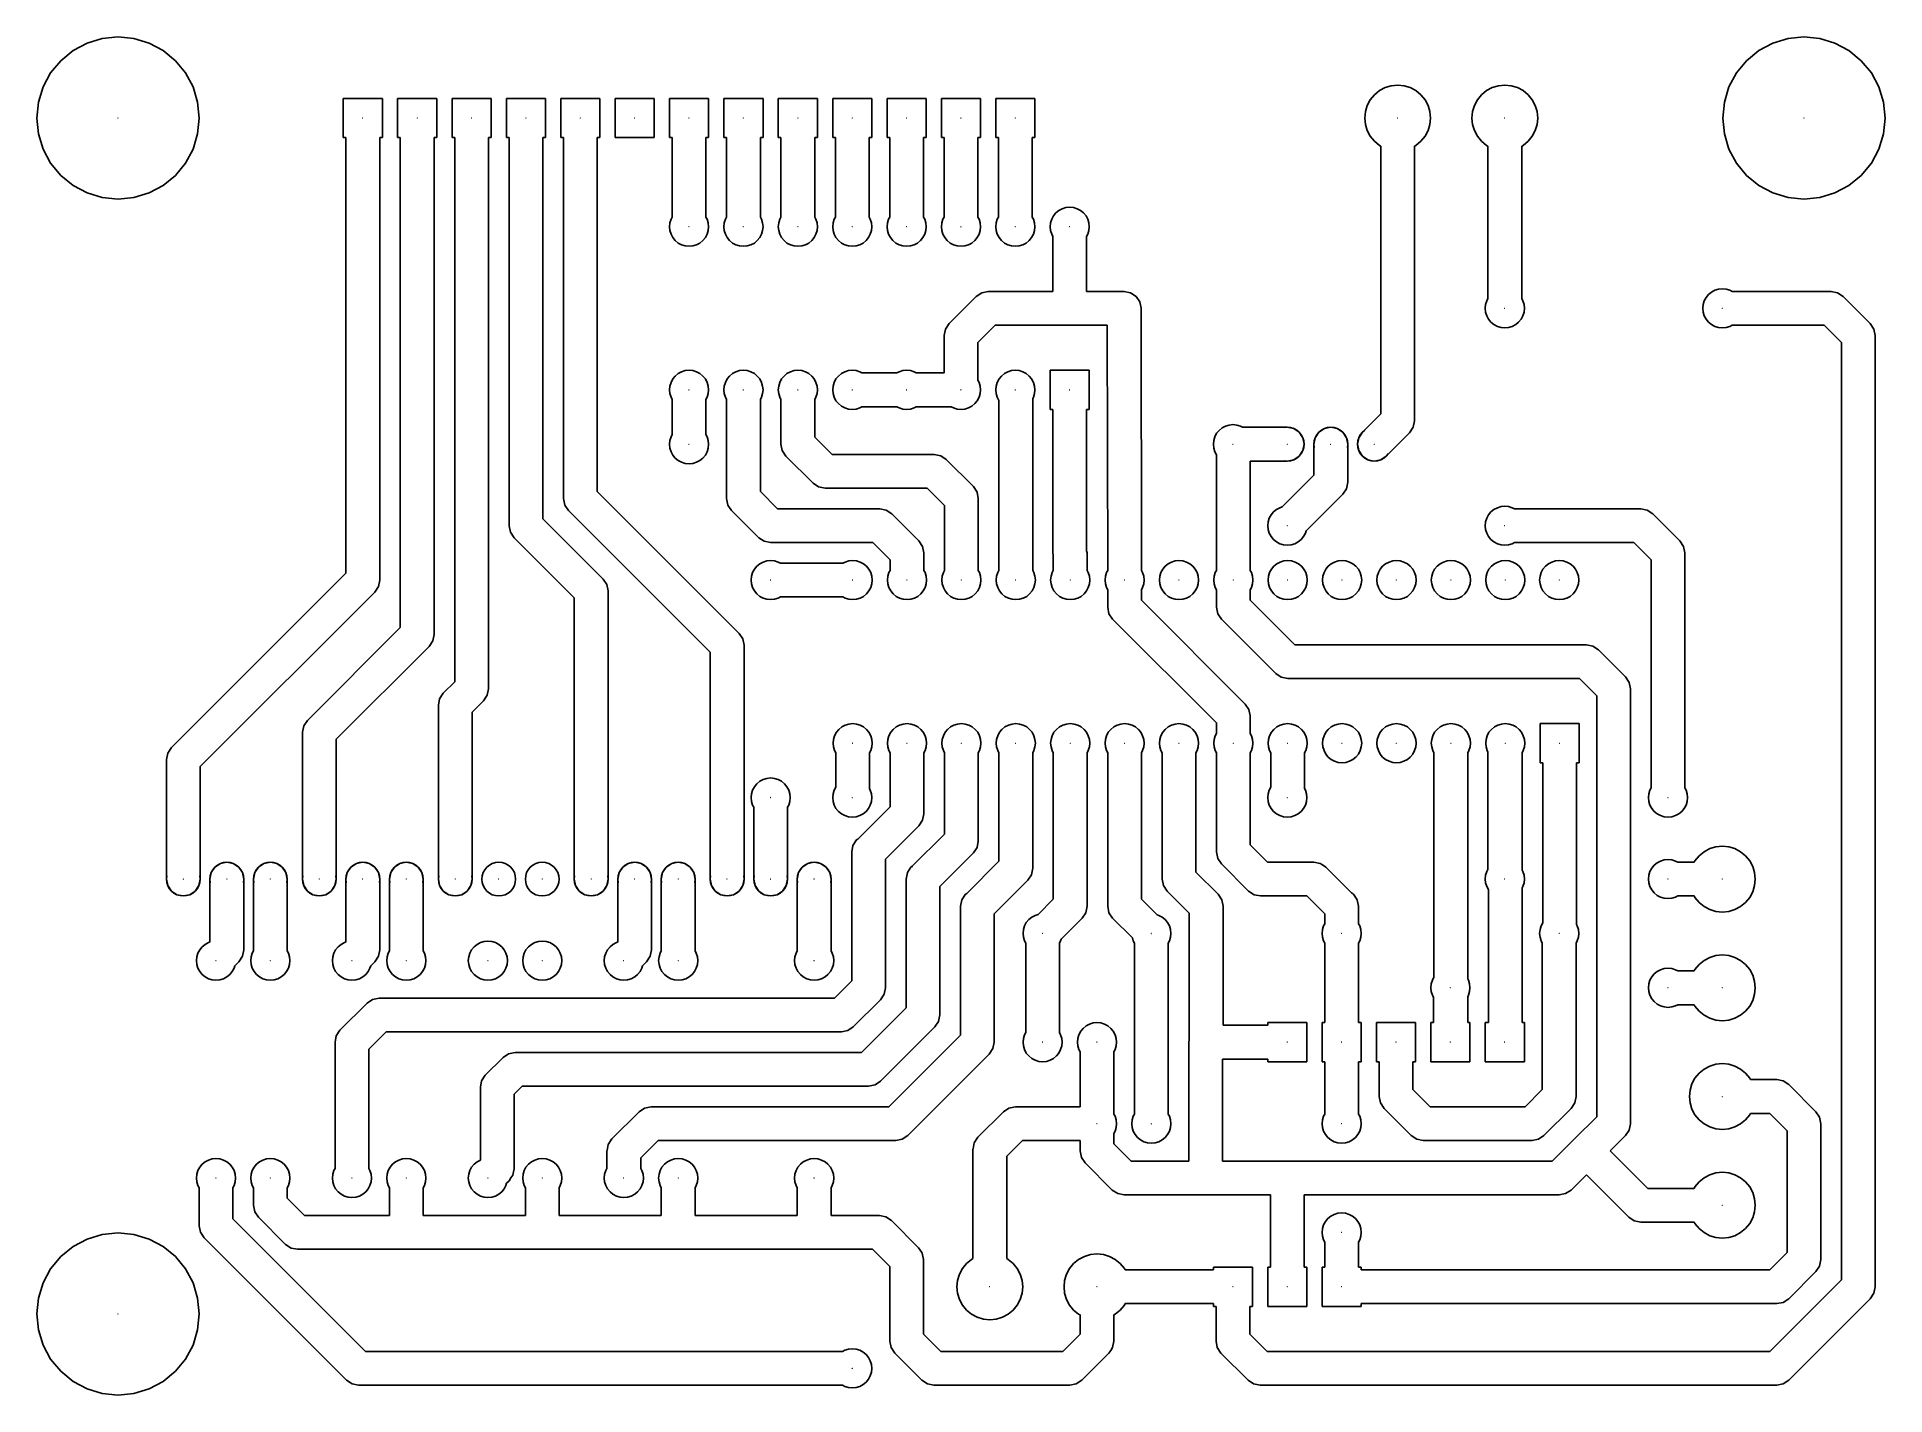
# Model space of a CAD drawing. Extents: x 3.8 to 90.1, y 3.8 to 67.3.
import ezdxf

# ---------------------------------------------------------------- set-up
doc = ezdxf.new("R2010")
doc.units = 0
doc.header["$LTSCALE"] = 0.000394
doc.header["$PDMODE"] = 35
doc.header["$PDSIZE"] = 0.000315
doc.layers.add('PLAN_1', color=7, linetype='CONTINUOUS')

msp = doc.modelspace()

# ---------------------------------------------------------------- linework, layer by layer
at = {"layer": 'PLAN_1', "color": 7}
for p, q in [((5.515282, 66.649933), (4.9412, 66.178795)), ((6.170242, 67.000023), (5.515282, 66.649933)), ((6.88092, 67.215599), (6.170242, 67.000023)), ((7.620003, 67.288391), (6.88092, 67.215599)), ((8.359085, 67.215599), (7.620003, 67.288391)), ((9.069763, 67.000023), (8.359085, 67.215599)), ((9.724724, 66.649933), (9.069763, 67.000023)), ((10.298805, 66.178795), (9.724724, 66.649933)), ((84.25528, 66.649933), (83.681198, 66.178795)), ((84.91024, 67.000023), (84.25528, 66.649933)), ((85.620918, 67.215599), (84.91024, 67.000023)), ((86.359993, 67.288391), (85.620918, 67.215599)), ((87.099075, 67.215599), (86.359993, 67.288391)), ((87.809753, 67.000023), (87.099075, 67.215599)), ((88.464714, 66.649933), (87.809753, 67.000023)), ((89.038795, 66.178795), (88.464714, 66.649933)), ((4.470062, 65.604713), (4.11998, 64.949753)), ((4.9412, 66.178795), (4.470062, 65.604713)), ((10.769943, 65.604713), (10.298805, 66.178795)), ((11.120026, 64.949753), (10.769943, 65.604713)), ((83.21006, 65.604713), (82.85997, 64.949753)), ((83.681198, 66.178795), (83.21006, 65.604713)), ((89.509933, 65.604713), (89.038795, 66.178795)), ((89.860016, 64.949753), (89.509933, 65.604713)), ((4.11998, 64.949753), (3.904396, 64.239075)), ((11.335609, 64.239075), (11.120026, 64.949753)), ((66.531509, 64.779129), (66.298386, 64.587807)), ((66.797478, 64.921288), (66.531509, 64.779129)), ((67.086067, 65.008835), (66.797478, 64.921288)), ((67.3862, 65.038391), (67.086067, 65.008835)), ((67.686325, 65.008835), (67.3862, 65.038391)), ((67.974915, 64.921288), (67.686325, 65.008835)), ((68.240883, 64.779129), (67.974915, 64.921288)), ((68.474007, 64.587807), (68.240883, 64.779129)), ((71.535309, 64.779129), (71.302185, 64.587807)), ((71.801277, 64.921288), (71.535309, 64.779129)), ((72.089867, 65.008835), (71.801277, 64.921288)), ((72.389999, 65.038391), (72.089867, 65.008835)), ((72.690125, 65.008835), (72.389999, 65.038391)), ((72.978714, 64.921288), (72.690125, 65.008835)), ((73.244682, 64.779129), (72.978714, 64.921288)), ((73.477806, 64.587807), (73.244682, 64.779129)), ((82.85997, 64.949753), (82.644394, 64.239075)), ((90.0756, 64.239075), (89.860016, 64.949753)), ((3.904396, 64.239075), (3.831604, 63.499996)), ((11.408401, 63.499996), (11.335609, 64.239075)), ((19.963402, 64.413391), (18.136604, 64.413391)), ((18.136604, 64.413391), (18.136604, 62.586597)), ((19.963402, 62.586597), (19.963402, 64.413391)), ((22.503403, 64.413391), (20.676605, 64.413391)), ((20.676605, 64.413391), (20.676605, 62.586597)), ((22.503403, 62.586597), (22.503403, 64.413391)), ((25.043396, 64.413391), (23.216599, 64.413391)), ((23.216599, 64.413391), (23.216599, 62.586597)), ((25.043396, 62.586597), (25.043396, 64.413391)), ((27.583397, 64.413391), (25.756599, 64.413391)), ((25.756599, 64.413391), (25.756599, 62.586597)), ((27.583397, 62.586597), (27.583397, 64.413391)), ((30.123398, 64.413391), (28.2966, 64.413391)), ((28.2966, 64.413391), (28.2966, 62.586597)), ((30.123398, 62.586597), (30.123398, 64.413391)), ((32.663399, 64.413391), (30.836601, 64.413391)), ((30.836601, 64.413391), (30.836601, 62.586597)), ((32.663399, 62.586597), (32.663399, 64.413391)), ((35.2034, 64.413391), (33.376602, 64.413391)), ((33.376602, 64.413391), (33.376602, 62.586597)), ((35.2034, 62.586597), (35.2034, 64.413391)), ((37.743397, 64.413391), (35.916599, 64.413391)), ((35.916599, 64.413391), (35.916599, 62.586597)), ((37.743397, 62.586597), (37.743397, 64.413391)), ((40.283398, 64.413391), (38.4566, 64.413391)), ((38.4566, 64.413391), (38.4566, 62.586597)), ((40.283398, 62.586597), (40.283398, 64.413391)), ((42.823399, 64.413391), (40.996601, 64.413391)), ((40.996601, 64.413391), (40.996601, 62.586597)), ((42.823399, 62.586597), (42.823399, 64.413391)), ((45.363396, 64.413391), (43.536598, 64.413391)), ((43.536598, 64.413391), (43.536598, 62.586597)), ((45.363396, 62.586597), (45.363396, 64.413391)), ((47.903397, 64.413391), (46.076599, 64.413391)), ((46.076599, 64.413391), (46.076599, 62.586597)), ((47.903397, 62.586597), (47.903397, 64.413391)), ((50.443398, 64.413391), (48.6166, 64.413391)), ((48.6166, 64.413391), (48.6166, 62.586597)), ((50.443398, 62.586597), (50.443398, 64.413391)), ((65.964905, 64.088715), (65.877357, 63.800121)), ((66.107063, 64.354683), (65.964905, 64.088715)), ((66.298386, 64.587807), (66.107063, 64.354683)), ((68.665329, 64.354683), (68.474007, 64.587807)), ((68.807487, 64.088715), (68.665329, 64.354683)), ((68.895035, 63.800121), (68.807487, 64.088715)), ((70.968704, 64.088715), (70.881157, 63.800121)), ((71.110863, 64.354683), (70.968704, 64.088715)), ((71.302185, 64.587807), (71.110863, 64.354683)), ((73.669128, 64.354683), (73.477806, 64.587807)), ((73.811287, 64.088715), (73.669128, 64.354683)), ((73.898834, 63.800121), (73.811287, 64.088715)), ((82.644394, 64.239075), (82.571602, 63.499996)), ((90.148392, 63.499996), (90.0756, 64.239075)), ((3.831604, 63.499996), (3.904396, 62.760918)), ((11.335609, 62.760918), (11.408401, 63.499996)), ((65.877357, 63.800121), (65.847801, 63.499996)), ((65.847801, 63.499996), (65.877357, 63.199871)), ((65.877357, 63.199871), (65.964905, 62.911278)), ((68.807487, 62.911278), (68.895035, 63.199871)), ((68.924591, 63.499996), (68.895035, 63.800121)), ((68.895035, 63.199871), (68.924591, 63.499996)), ((70.881157, 63.800121), (70.851601, 63.499996)), ((70.851601, 63.499996), (70.881157, 63.199871)), ((70.881157, 63.199871), (70.968704, 62.911278)), ((73.811287, 62.911278), (73.898834, 63.199871)), ((73.928391, 63.499996), (73.898834, 63.800121)), ((73.898834, 63.199871), (73.928391, 63.499996)), ((82.571602, 63.499996), (82.644394, 62.760918)), ((90.0756, 62.760918), (90.148392, 63.499996)), ((3.904396, 62.760918), (4.11998, 62.05024)), ((11.120026, 62.05024), (11.335609, 62.760918)), ((18.136604, 62.586597), (18.261604, 62.586597)), ((18.261604, 62.586597), (18.261604, 42.236557)), ((19.838402, 41.909996), (19.838402, 62.586597)), ((19.838402, 62.586597), (19.963402, 62.586597)), ((20.676605, 62.586597), (20.801605, 62.586597)), ((20.801605, 62.586597), (20.801605, 39.69656)), ((22.378403, 39.369999), (22.378403, 62.586597)), ((22.378403, 62.586597), (22.503403, 62.586597)), ((23.216599, 62.586597), (23.341599, 62.586597)), ((23.341599, 62.586597), (23.341599, 37.156563)), ((24.918396, 36.829998), (24.918396, 62.586597)), ((24.918396, 62.586597), (25.043396, 62.586597)), ((25.756599, 62.586597), (25.881599, 62.586597)), ((25.881599, 62.586597), (25.881599, 44.449997)), ((27.458397, 44.776558), (27.458397, 62.586597)), ((27.458397, 62.586597), (27.583397, 62.586597)), ((28.2966, 62.586597), (28.4216, 62.586597)), ((28.4216, 62.586597), (28.4216, 45.719997)), ((29.998398, 46.046558), (29.998398, 62.586597)), ((29.998398, 62.586597), (30.123398, 62.586597)), ((30.836601, 62.586597), (32.663399, 62.586597)), ((33.376602, 62.586597), (33.501602, 62.586597)), ((33.501602, 62.586597), (33.501602, 58.87331)), ((35.0784, 58.87331), (35.0784, 62.586597)), ((35.0784, 62.586597), (35.2034, 62.586597)), ((35.916599, 62.586597), (36.041599, 62.586597)), ((36.041599, 62.586597), (36.041599, 58.87331)), ((37.618397, 58.87331), (37.618397, 62.586597)), ((37.618397, 62.586597), (37.743397, 62.586597)), ((38.4566, 62.586597), (38.5816, 62.586597)), ((38.5816, 62.586597), (38.5816, 58.87331)), ((40.158398, 58.87331), (40.158398, 62.586597)), ((40.158398, 62.586597), (40.283398, 62.586597)), ((40.996601, 62.586597), (41.121601, 62.586597)), ((41.121601, 62.586597), (41.121601, 58.87331)), ((42.698399, 58.87331), (42.698399, 62.586597)), ((42.698399, 62.586597), (42.823399, 62.586597)), ((43.536598, 62.586597), (43.661598, 62.586597)), ((43.661598, 62.586597), (43.661598, 58.87331)), ((45.238396, 58.87331), (45.238396, 62.586597)), ((45.238396, 62.586597), (45.363396, 62.586597)), ((46.076599, 62.586597), (46.201599, 62.586597)), ((46.201599, 62.586597), (46.201599, 58.87331)), ((47.778397, 58.87331), (47.778397, 62.586597)), ((47.778397, 62.586597), (47.903397, 62.586597)), ((48.6166, 62.586597), (48.7416, 62.586597)), ((48.7416, 62.586597), (48.7416, 58.87331)), ((50.318398, 58.87331), (50.318398, 62.586597)), ((50.318398, 62.586597), (50.443398, 62.586597)), ((65.964905, 62.911278), (66.107063, 62.645309)), ((66.107063, 62.645309), (66.298386, 62.412186)), ((66.298386, 62.412186), (66.531509, 62.220867)), ((66.531509, 62.220867), (66.597801, 62.185432)), ((66.597801, 62.185432), (66.597801, 49.678761)), ((68.174591, 62.185432), (68.240883, 62.220867)), ((68.174591, 49.352196), (68.174591, 62.185432)), ((68.240883, 62.220867), (68.474007, 62.412186)), ((68.474007, 62.412186), (68.665329, 62.645309)), ((68.665329, 62.645309), (68.807487, 62.911278)), ((70.968704, 62.911278), (71.110863, 62.645309)), ((71.110863, 62.645309), (71.302185, 62.412186)), ((71.302185, 62.412186), (71.535309, 62.220867)), ((71.535309, 62.220867), (71.601601, 62.185432)), ((71.601601, 62.185432), (71.601601, 55.06332)), ((73.178391, 62.185432), (73.244682, 62.220867)), ((73.178391, 55.06332), (73.178391, 62.185432)), ((73.244682, 62.220867), (73.477806, 62.412186)), ((73.477806, 62.412186), (73.669128, 62.645309)), ((73.669128, 62.645309), (73.811287, 62.911278)), ((82.644394, 62.760918), (82.85997, 62.05024)), ((89.860016, 62.05024), (90.0756, 62.760918)), ((4.11998, 62.05024), (4.470062, 61.395275)), ((4.470062, 61.395275), (4.9412, 60.821194)), ((10.298805, 60.821194), (10.769943, 61.395275)), ((10.769943, 61.395275), (11.120026, 62.05024)), ((82.85997, 62.05024), (83.21006, 61.395275)), ((83.21006, 61.395275), (83.681198, 60.821194)), ((89.038795, 60.821194), (89.509933, 61.395275)), ((89.509933, 61.395275), (89.860016, 62.05024)), ((4.9412, 60.821194), (5.515282, 60.35006)), ((9.724724, 60.35006), (10.298805, 60.821194)), ((83.681198, 60.821194), (84.25528, 60.35006)), ((88.464722, 60.35006), (89.038795, 60.821194)), ((5.515282, 60.35006), (6.170242, 59.999973)), ((6.170242, 59.999973), (6.88092, 59.784393)), ((6.88092, 59.784393), (7.620003, 59.711597)), ((7.620003, 59.711597), (8.359085, 59.784393)), ((8.359085, 59.784393), (9.069763, 59.999973)), ((9.069763, 59.999973), (9.724724, 60.35006)), ((84.25528, 60.35006), (84.91024, 59.999973)), ((84.91024, 59.999973), (85.620918, 59.784393)), ((85.620918, 59.784393), (86.359993, 59.711597)), ((86.359993, 59.711597), (87.099075, 59.784393)), ((87.099075, 59.784393), (87.809753, 59.999973)), ((87.809753, 59.999973), (88.464722, 60.35006)), ((33.446133, 58.769535), (33.394154, 58.59819)), ((33.501602, 58.87331), (33.446133, 58.769535)), ((35.133869, 58.769535), (35.0784, 58.87331)), ((35.185848, 58.59819), (35.133869, 58.769535)), ((35.98613, 58.769535), (35.934151, 58.59819)), ((36.041599, 58.87331), (35.98613, 58.769535)), ((37.673866, 58.769535), (37.618397, 58.87331)), ((37.725845, 58.59819), (37.673866, 58.769535)), ((38.526131, 58.769535), (38.474152, 58.59819)), ((38.5816, 58.87331), (38.526131, 58.769535)), ((40.213867, 58.769535), (40.158398, 58.87331)), ((40.265846, 58.59819), (40.213867, 58.769535)), ((41.066132, 58.769535), (41.014153, 58.59819)), ((41.121601, 58.87331), (41.066132, 58.769535)), ((42.753868, 58.769535), (42.698399, 58.87331)), ((42.805847, 58.59819), (42.753868, 58.769535)), ((43.606129, 58.769535), (43.55415, 58.59819)), ((43.661598, 58.87331), (43.606129, 58.769535)), ((45.293865, 58.769535), (45.238396, 58.87331)), ((45.345844, 58.59819), (45.293865, 58.769535)), ((46.14613, 58.769535), (46.094151, 58.59819)), ((46.201599, 58.87331), (46.14613, 58.769535)), ((47.833866, 58.769535), (47.778397, 58.87331)), ((47.885845, 58.59819), (47.833866, 58.769535)), ((48.686131, 58.769535), (48.634151, 58.59819)), ((48.7416, 58.87331), (48.686131, 58.769535)), ((50.373867, 58.769535), (50.318398, 58.87331)), ((50.425846, 58.59819), (50.373867, 58.769535)), ((51.226131, 58.769535), (51.174152, 58.59819)), ((51.310539, 58.927452), (51.226131, 58.769535)), ((51.424129, 59.065865), (51.310539, 58.927452)), ((51.562542, 59.179455), (51.424129, 59.065865)), ((51.720459, 59.263863), (51.562542, 59.179455)), ((51.891804, 59.315842), (51.720459, 59.263863)), ((52.07, 59.333393), (51.891804, 59.315842)), ((52.248196, 59.315842), (52.07, 59.333393)), ((52.41954, 59.263863), (52.248196, 59.315842)), ((52.577457, 59.179455), (52.41954, 59.263863)), ((52.71587, 59.065865), (52.577457, 59.179455)), ((52.82946, 58.927452), (52.71587, 59.065865)), ((52.913868, 58.769535), (52.82946, 58.927452)), ((52.965847, 58.59819), (52.913868, 58.769535)), ((33.394154, 58.59819), (33.376602, 58.419994)), ((33.376602, 58.419994), (33.394154, 58.241798)), ((33.394154, 58.241798), (33.446133, 58.070454)), ((33.446133, 58.070454), (33.53054, 57.912537)), ((33.53054, 57.912537), (33.644131, 57.774124)), ((34.935871, 57.774124), (35.049461, 57.912537)), ((35.049461, 57.912537), (35.133869, 58.070454)), ((35.133869, 58.070454), (35.185848, 58.241798)), ((35.2034, 58.419994), (35.185848, 58.59819)), ((35.185848, 58.241798), (35.2034, 58.419994)), ((35.934151, 58.59819), (35.916599, 58.419994)), ((35.916599, 58.419994), (35.934151, 58.241798)), ((35.934151, 58.241798), (35.98613, 58.070454)), ((35.98613, 58.070454), (36.070538, 57.912537)), ((36.070538, 57.912537), (36.184128, 57.774124)), ((37.475868, 57.774124), (37.589458, 57.912537)), ((37.589458, 57.912537), (37.673866, 58.070454)), ((37.673866, 58.070454), (37.725845, 58.241798)), ((37.743397, 58.419994), (37.725845, 58.59819)), ((37.725845, 58.241798), (37.743397, 58.419994)), ((38.474152, 58.59819), (38.4566, 58.419994)), ((38.4566, 58.419994), (38.474152, 58.241798)), ((38.474152, 58.241798), (38.526131, 58.070454)), ((38.526131, 58.070454), (38.610538, 57.912537)), ((38.610538, 57.912537), (38.724129, 57.774124)), ((40.015869, 57.774124), (40.129459, 57.912537)), ((40.129459, 57.912537), (40.213867, 58.070454)), ((40.213867, 58.070454), (40.265846, 58.241798)), ((40.283398, 58.419994), (40.265846, 58.59819)), ((40.265846, 58.241798), (40.283398, 58.419994)), ((41.014153, 58.59819), (40.996601, 58.419994)), ((40.996601, 58.419994), (41.014153, 58.241798)), ((41.014153, 58.241798), (41.066132, 58.070454)), ((41.066132, 58.070454), (41.150539, 57.912537)), ((41.150539, 57.912537), (41.26413, 57.774124)), ((42.55587, 57.774124), (42.66946, 57.912537)), ((42.66946, 57.912537), (42.753868, 58.070454)), ((42.753868, 58.070454), (42.805847, 58.241798)), ((42.823399, 58.419994), (42.805847, 58.59819)), ((42.805847, 58.241798), (42.823399, 58.419994)), ((43.55415, 58.59819), (43.536598, 58.419994)), ((43.536598, 58.419994), (43.55415, 58.241798)), ((43.55415, 58.241798), (43.606129, 58.070454)), ((43.606129, 58.070454), (43.690536, 57.912537)), ((43.690536, 57.912537), (43.804127, 57.774124)), ((45.095867, 57.774124), (45.209457, 57.912537)), ((45.209457, 57.912537), (45.293865, 58.070454)), ((45.293865, 58.070454), (45.345844, 58.241798)), ((45.363396, 58.419994), (45.345844, 58.59819)), ((45.345844, 58.241798), (45.363396, 58.419994)), ((46.094151, 58.59819), (46.076599, 58.419994)), ((46.076599, 58.419994), (46.094151, 58.241798)), ((46.094151, 58.241798), (46.14613, 58.070454)), ((46.14613, 58.070454), (46.230537, 57.912537)), ((46.230537, 57.912537), (46.344128, 57.774124)), ((47.635868, 57.774124), (47.749458, 57.912537)), ((47.749458, 57.912537), (47.833866, 58.070454)), ((47.833866, 58.070454), (47.885845, 58.241798)), ((47.903397, 58.419994), (47.885845, 58.59819)), ((47.885845, 58.241798), (47.903397, 58.419994)), ((48.634151, 58.59819), (48.6166, 58.419994)), ((48.6166, 58.419994), (48.634151, 58.241798)), ((48.634151, 58.241798), (48.686131, 58.070454)), ((48.686131, 58.070454), (48.770538, 57.912537)), ((48.770538, 57.912537), (48.884129, 57.774124)), ((50.175869, 57.774124), (50.289459, 57.912537)), ((50.289459, 57.912537), (50.373867, 58.070454)), ((50.373867, 58.070454), (50.425846, 58.241798)), ((50.443398, 58.419994), (50.425846, 58.59819)), ((50.425846, 58.241798), (50.443398, 58.419994)), ((51.174152, 58.59819), (51.156601, 58.419994)), ((51.156601, 58.419994), (51.174152, 58.241798)), ((51.174152, 58.241798), (51.226131, 58.070454)), ((51.226131, 58.070454), (51.281601, 57.966679)), ((51.281601, 57.966679), (51.281601, 55.398396)), ((52.858398, 57.966679), (52.913868, 58.070454)), ((52.858398, 55.398396), (52.858398, 57.966679)), ((52.913868, 58.070454), (52.965847, 58.241798)), ((52.983398, 58.419994), (52.965847, 58.59819)), ((52.965847, 58.241798), (52.983398, 58.419994)), ((33.644131, 57.774124), (33.782543, 57.660534)), ((33.782543, 57.660534), (33.94046, 57.576126)), ((33.94046, 57.576126), (34.111805, 57.524147)), ((34.111805, 57.524147), (34.290001, 57.506596)), ((34.290001, 57.506596), (34.468197, 57.524147)), ((34.468197, 57.524147), (34.639542, 57.576126)), ((34.639542, 57.576126), (34.797459, 57.660534)), ((34.797459, 57.660534), (34.935871, 57.774124)), ((36.184128, 57.774124), (36.32254, 57.660534)), ((36.32254, 57.660534), (36.480457, 57.576126)), ((36.480457, 57.576126), (36.651802, 57.524147)), ((36.651802, 57.524147), (36.829998, 57.506596)), ((36.829998, 57.506596), (37.008194, 57.524147)), ((37.008194, 57.524147), (37.179539, 57.576126)), ((37.179539, 57.576126), (37.337456, 57.660534)), ((37.337456, 57.660534), (37.475868, 57.774124)), ((38.724129, 57.774124), (38.862541, 57.660534)), ((38.862541, 57.660534), (39.020458, 57.576126)), ((39.020458, 57.576126), (39.191803, 57.524147)), ((39.191803, 57.524147), (39.369999, 57.506596)), ((39.369999, 57.506596), (39.548195, 57.524147)), ((39.548195, 57.524147), (39.71954, 57.576126)), ((39.71954, 57.576126), (39.877457, 57.660534)), ((39.877457, 57.660534), (40.015869, 57.774124)), ((41.26413, 57.774124), (41.402542, 57.660534)), ((41.402542, 57.660534), (41.560459, 57.576126)), ((41.560459, 57.576126), (41.731804, 57.524147)), ((41.731804, 57.524147), (41.91, 57.506596)), ((41.91, 57.506596), (42.088196, 57.524147)), ((42.088196, 57.524147), (42.259541, 57.576126)), ((42.259541, 57.576126), (42.417458, 57.660534)), ((42.417458, 57.660534), (42.55587, 57.774124)), ((43.804127, 57.774124), (43.942539, 57.660534)), ((43.942539, 57.660534), (44.100456, 57.576126)), ((44.100456, 57.576126), (44.271801, 57.524147)), ((44.271801, 57.524147), (44.449997, 57.506596)), ((44.449997, 57.506596), (44.628193, 57.524147)), ((44.628193, 57.524147), (44.799538, 57.576126)), ((44.799538, 57.576126), (44.957455, 57.660534)), ((44.957455, 57.660534), (45.095867, 57.774124)), ((46.344128, 57.774124), (46.48254, 57.660534)), ((46.48254, 57.660534), (46.640457, 57.576126)), ((46.640457, 57.576126), (46.811802, 57.524147)), ((46.811802, 57.524147), (46.989998, 57.506596)), ((46.989998, 57.506596), (47.168194, 57.524147)), ((47.168194, 57.524147), (47.339539, 57.576126)), ((47.339539, 57.576126), (47.497456, 57.660534)), ((47.497456, 57.660534), (47.635868, 57.774124)), ((48.884129, 57.774124), (49.022541, 57.660534)), ((49.022541, 57.660534), (49.180458, 57.576126)), ((49.180458, 57.576126), (49.351803, 57.524147)), ((49.351803, 57.524147), (49.529999, 57.506596)), ((49.529999, 57.506596), (49.708195, 57.524147)), ((49.708195, 57.524147), (49.879539, 57.576126)), ((49.879539, 57.576126), (50.037457, 57.660534)), ((50.037457, 57.660534), (50.175869, 57.774124)), ((47.95829, 55.338383), (47.702518, 55.167477)), ((48.259998, 55.398396), (47.95829, 55.338383)), ((51.281601, 55.398396), (48.259998, 55.398396)), ((53.339996, 55.398396), (52.858398, 55.398396)), ((54.609997, 55.398396), (53.339996, 55.398396)), ((54.911705, 55.338383), (54.609997, 55.398396)), ((55.167477, 55.167477), (54.911705, 55.338383)), ((81.904129, 55.255867), (81.790535, 55.117455)), ((82.042542, 55.369457), (81.904129, 55.255867)), ((82.200455, 55.453865), (82.042542, 55.369457)), ((82.371803, 55.505844), (82.200455, 55.453865)), ((82.549995, 55.523396), (82.371803, 55.505844)), ((82.728195, 55.505844), (82.549995, 55.523396)), ((82.899536, 55.453865), (82.728195, 55.505844)), ((83.003311, 55.398396), (82.899536, 55.453865)), ((87.629997, 55.398396), (83.003311, 55.398396)), ((87.931702, 55.338383), (87.629997, 55.398396)), ((88.187477, 55.167477), (87.931702, 55.338383)), ((47.702518, 55.167477), (46.432518, 53.897476)), ((55.338383, 54.911705), (55.167477, 55.167477)), ((55.398396, 54.609997), (55.338383, 54.911705)), ((55.417988, 42.364677), (55.398396, 54.609997)), ((71.494148, 54.788193), (71.476601, 54.609997)), ((71.476601, 54.609997), (71.494148, 54.431801)), ((71.546127, 54.959538), (71.494148, 54.788193)), ((71.494148, 54.431801), (71.546127, 54.260456)), ((71.601601, 55.06332), (71.546127, 54.959538)), ((73.233864, 54.959538), (73.178391, 55.06332)), ((73.285843, 54.788193), (73.233864, 54.959538)), ((73.233864, 54.260456), (73.285843, 54.431801)), ((73.303391, 54.609997), (73.285843, 54.788193)), ((73.285843, 54.431801), (73.303391, 54.609997)), ((81.654152, 54.788193), (81.636597, 54.609997)), ((81.636597, 54.609997), (81.654152, 54.431801)), ((81.706131, 54.959538), (81.654152, 54.788193)), ((81.654152, 54.431801), (81.706131, 54.260456)), ((81.790535, 55.117455), (81.706131, 54.959538)), ((89.457474, 53.897476), (88.187477, 55.167477)), ((46.261612, 53.641705), (46.201599, 53.339996)), ((46.432518, 53.897476), (46.261612, 53.641705)), ((47.778397, 53.013435), (48.586559, 53.821598)), ((48.586559, 53.821598), (52.07, 53.821598)), ((52.07, 53.821598), (53.339996, 53.821598)), ((53.339996, 53.821598), (53.822861, 53.821598)), ((53.822861, 53.821598), (53.841198, 42.361965)), ((71.546127, 54.260456), (71.630531, 54.102539)), ((71.630531, 54.102539), (71.744125, 53.964127)), ((71.744125, 53.964127), (71.882538, 53.850536)), ((71.882538, 53.850536), (72.040451, 53.766129)), ((72.040451, 53.766129), (72.2118, 53.714149)), ((72.2118, 53.714149), (72.389999, 53.696598)), ((72.389999, 53.696598), (72.568192, 53.714149)), ((72.568192, 53.714149), (72.73954, 53.766129)), ((72.73954, 53.766129), (72.897453, 53.850536)), ((72.897453, 53.850536), (73.035866, 53.964127)), ((73.035866, 53.964127), (73.14946, 54.102539)), ((73.14946, 54.102539), (73.233864, 54.260456)), ((81.706131, 54.260456), (81.790535, 54.102539)), ((81.790535, 54.102539), (81.904129, 53.964127)), ((81.904129, 53.964127), (82.042542, 53.850536)), ((82.042542, 53.850536), (82.200455, 53.766129)), ((82.200455, 53.766129), (82.371803, 53.714149)), ((82.371803, 53.714149), (82.549995, 53.696598)), ((82.549995, 53.696598), (82.728195, 53.714149)), ((82.728195, 53.714149), (82.899536, 53.766129)), ((82.899536, 53.766129), (83.003311, 53.821598)), ((83.003311, 53.821598), (87.303436, 53.821598)), ((87.303436, 53.821598), (88.111595, 53.013432)), ((89.62838, 53.641705), (89.457474, 53.897476)), ((89.688393, 53.339996), (89.62838, 53.641705)), ((46.201599, 53.339996), (46.201599, 51.588394)), ((47.778397, 51.253311), (47.778397, 53.013435)), ((88.111595, 53.013432), (88.111595, 9.216564)), ((89.688393, 8.889999), (89.688393, 53.339996)), ((33.394154, 50.978191), (33.376602, 50.799995)), ((33.446133, 51.149536), (33.394154, 50.978191)), ((33.53054, 51.307453), (33.446133, 51.149536)), ((33.644131, 51.445866), (33.53054, 51.307453)), ((33.782543, 51.559456), (33.644131, 51.445866)), ((33.94046, 51.643864), (33.782543, 51.559456)), ((34.111805, 51.695843), (33.94046, 51.643864)), ((34.290001, 51.713394), (34.111805, 51.695843)), ((34.468197, 51.695843), (34.290001, 51.713394)), ((34.639542, 51.643864), (34.468197, 51.695843)), ((34.797459, 51.559456), (34.639542, 51.643864)), ((34.935871, 51.445866), (34.797459, 51.559456)), ((35.049461, 51.307453), (34.935871, 51.445866)), ((35.133869, 51.149536), (35.049461, 51.307453)), ((35.185848, 50.978191), (35.133869, 51.149536)), ((35.2034, 50.799995), (35.185848, 50.978191)), ((35.934151, 50.978191), (35.916599, 50.799995)), ((35.98613, 51.149536), (35.934151, 50.978191)), ((36.070538, 51.307453), (35.98613, 51.149536)), ((36.184128, 51.445866), (36.070538, 51.307453)), ((36.32254, 51.559456), (36.184128, 51.445866)), ((36.480457, 51.643864), (36.32254, 51.559456)), ((36.651802, 51.695843), (36.480457, 51.643864)), ((36.829998, 51.713394), (36.651802, 51.695843)), ((37.008194, 51.695843), (36.829998, 51.713394)), ((37.179539, 51.643864), (37.008194, 51.695843)), ((37.337456, 51.559456), (37.179539, 51.643864)), ((37.475868, 51.445866), (37.337456, 51.559456)), ((37.589458, 51.307453), (37.475868, 51.445866)), ((37.673866, 51.149536), (37.589458, 51.307453)), ((37.725845, 50.978191), (37.673866, 51.149536)), ((37.743397, 50.799995), (37.725845, 50.978191)), ((38.474152, 50.978191), (38.4566, 50.799995)), ((38.526131, 51.149536), (38.474152, 50.978191)), ((38.610538, 51.307453), (38.526131, 51.149536)), ((38.724129, 51.445866), (38.610538, 51.307453)), ((38.862541, 51.559456), (38.724129, 51.445866)), ((39.020458, 51.643864), (38.862541, 51.559456)), ((39.191803, 51.695843), (39.020458, 51.643864)), ((39.369999, 51.713394), (39.191803, 51.695843)), ((39.548195, 51.695843), (39.369999, 51.713394)), ((39.71954, 51.643864), (39.548195, 51.695843)), ((39.877457, 51.559456), (39.71954, 51.643864)), ((40.015869, 51.445866), (39.877457, 51.559456)), ((40.129459, 51.307453), (40.015869, 51.445866)), ((40.213867, 51.149536), (40.129459, 51.307453)), ((40.265846, 50.978191), (40.213867, 51.149536)), ((40.283398, 50.799995), (40.265846, 50.978191)), ((41.014153, 50.978191), (40.996601, 50.799995)), ((41.066132, 51.149536), (41.014153, 50.978191)), ((41.150539, 51.307453), (41.066132, 51.149536)), ((41.26413, 51.445866), (41.150539, 51.307453)), ((41.402542, 51.559456), (41.26413, 51.445866)), ((41.560459, 51.643864), (41.402542, 51.559456)), ((41.731804, 51.695843), (41.560459, 51.643864)), ((41.91, 51.713394), (41.731804, 51.695843)), ((42.088196, 51.695843), (41.91, 51.713394)), ((42.259541, 51.643864), (42.088196, 51.695843)), ((42.363316, 51.588394), (42.259541, 51.643864)), ((43.996681, 51.588394), (42.363316, 51.588394)), ((44.100456, 51.643864), (43.996681, 51.588394)), ((44.271801, 51.695843), (44.100456, 51.643864)), ((44.449997, 51.713394), (44.271801, 51.695843)), ((44.628193, 51.695843), (44.449997, 51.713394)), ((44.799538, 51.643864), (44.628193, 51.695843)), ((44.903313, 51.588394), (44.799538, 51.643864)), ((46.201599, 51.588394), (44.903313, 51.588394)), ((47.833866, 51.149536), (47.778397, 51.253311)), ((47.885845, 50.978191), (47.833866, 51.149536)), ((47.903397, 50.799995), (47.885845, 50.978191)), ((48.634151, 50.978191), (48.6166, 50.799995)), ((48.686131, 51.149536), (48.634151, 50.978191)), ((48.770538, 51.307453), (48.686131, 51.149536)), ((48.884129, 51.445866), (48.770538, 51.307453)), ((49.022541, 51.559456), (48.884129, 51.445866)), ((49.180458, 51.643864), (49.022541, 51.559456)), ((49.351803, 51.695843), (49.180458, 51.643864)), ((49.529999, 51.713394), (49.351803, 51.695843)), ((49.708195, 51.695843), (49.529999, 51.713394)), ((49.879539, 51.643864), (49.708195, 51.695843)), ((50.037457, 51.559456), (49.879539, 51.643864)), ((50.175869, 51.445866), (50.037457, 51.559456)), ((50.289459, 51.307453), (50.175869, 51.445866)), ((50.373867, 51.149536), (50.289459, 51.307453)), ((50.425846, 50.978191), (50.373867, 51.149536)), ((50.443398, 50.799995), (50.425846, 50.978191)), ((52.983398, 51.713394), (51.156601, 51.713394)), ((51.156601, 51.713394), (51.156601, 49.886597)), ((52.983398, 49.886597), (52.983398, 51.713394)), ((33.376602, 50.799995), (33.394154, 50.621799)), ((33.394154, 50.621799), (33.446133, 50.450455)), ((33.446133, 50.450455), (33.501602, 50.34668)), ((33.501602, 50.34668), (33.501602, 48.713314)), ((35.0784, 50.34668), (35.133869, 50.450455)), ((35.0784, 48.713314), (35.0784, 50.34668)), ((35.133869, 50.450455), (35.185848, 50.621799)), ((35.185848, 50.621799), (35.2034, 50.799995)), ((35.916599, 50.799995), (35.934151, 50.621799)), ((35.934151, 50.621799), (35.98613, 50.450455)), ((35.98613, 50.450455), (36.041599, 50.34668)), ((36.041599, 50.34668), (36.041599, 45.719997)), ((37.618397, 50.34668), (37.673866, 50.450455)), ((37.618397, 46.046558), (37.618397, 50.34668)), ((37.673866, 50.450455), (37.725845, 50.621799)), ((37.725845, 50.621799), (37.743397, 50.799995)), ((38.4566, 50.799995), (38.474152, 50.621799)), ((38.474152, 50.621799), (38.526131, 50.450455)), ((38.526131, 50.450455), (38.5816, 50.34668)), ((38.5816, 50.34668), (38.5816, 48.259998)), ((40.158398, 50.34668), (40.213867, 50.450455)), ((40.158398, 48.586559), (40.158398, 50.34668)), ((40.213867, 50.450455), (40.265846, 50.621799)), ((40.265846, 50.621799), (40.283398, 50.799995)), ((40.996601, 50.799995), (41.014153, 50.621799)), ((41.014153, 50.621799), (41.066132, 50.450455)), ((41.066132, 50.450455), (41.150539, 50.292538)), ((41.150539, 50.292538), (41.26413, 50.154125)), ((41.26413, 50.154125), (41.402542, 50.040535)), ((47.497456, 50.040535), (47.635868, 50.154125)), ((47.635868, 50.154125), (47.749458, 50.292538)), ((47.749458, 50.292538), (47.833866, 50.450455)), ((47.833866, 50.450455), (47.885845, 50.621799)), ((47.885845, 50.621799), (47.903397, 50.799995)), ((48.6166, 50.799995), (48.634151, 50.621799)), ((48.634151, 50.621799), (48.686131, 50.450455)), ((48.686131, 50.450455), (48.761921, 50.308659)), ((48.761921, 50.308659), (48.761921, 42.363312)), ((50.338718, 50.384697), (50.373867, 50.450455)), ((50.338718, 42.363312), (50.338718, 50.384697)), ((50.373867, 50.450455), (50.425846, 50.621799)), ((50.425846, 50.621799), (50.443398, 50.799995)), ((41.402542, 50.040535), (41.560459, 49.956127)), ((41.560459, 49.956127), (41.731804, 49.904148)), ((41.731804, 49.904148), (41.91, 49.886597)), ((41.91, 49.886597), (42.088196, 49.904148)), ((42.088196, 49.904148), (42.259541, 49.956127)), ((42.259541, 49.956127), (42.363316, 50.011597)), ((42.363316, 50.011597), (43.996681, 50.011597)), ((43.996681, 50.011597), (44.100456, 49.956127)), ((44.100456, 49.956127), (44.271801, 49.904148)), ((44.271801, 49.904148), (44.449997, 49.886597)), ((44.449997, 49.886597), (44.628193, 49.904148)), ((44.628193, 49.904148), (44.799538, 49.956127)), ((44.799538, 49.956127), (44.903313, 50.011597)), ((44.903313, 50.011597), (46.536682, 50.011597)), ((46.536682, 50.011597), (46.640457, 49.956127)), ((46.640457, 49.956127), (46.811802, 49.904148)), ((46.811802, 49.904148), (46.989998, 49.886597)), ((46.989998, 49.886597), (47.168194, 49.904148)), ((47.168194, 49.904148), (47.339539, 49.956127)), ((47.339539, 49.956127), (47.497456, 50.040535)), ((51.156601, 49.886597), (51.281601, 49.886597)), ((51.281601, 49.886597), (51.281601, 43.179996)), ((52.858398, 43.282139), (52.858398, 49.886597)), ((52.858398, 49.886597), (52.983398, 49.886597)), ((66.597801, 49.678761), (65.736519, 48.817478)), ((68.114578, 49.050488), (68.174591, 49.352196)), ((33.394154, 48.438194), (33.376602, 48.259998)), ((33.446133, 48.609539), (33.394154, 48.438194)), ((33.501602, 48.713314), (33.446133, 48.609539)), ((35.133869, 48.609539), (35.0784, 48.713314)), ((35.185848, 48.438194), (35.133869, 48.609539)), ((35.2034, 48.259998), (35.185848, 48.438194)), ((40.96656, 47.778397), (40.158398, 48.586559)), ((58.794151, 48.438194), (58.7766, 48.259998)), ((58.84613, 48.609539), (58.794151, 48.438194)), ((58.930538, 48.767456), (58.84613, 48.609539)), ((59.044128, 48.905869), (58.930538, 48.767456)), ((59.182541, 49.019459), (59.044128, 48.905869)), ((59.340458, 49.103867), (59.182541, 49.019459)), ((59.511803, 49.155846), (59.340458, 49.103867)), ((59.689999, 49.173397), (59.511803, 49.155846)), ((59.868195, 49.155846), (59.689999, 49.173397)), ((60.039539, 49.103867), (59.868195, 49.155846)), ((60.143314, 49.048397), (60.039539, 49.103867)), ((62.23, 49.048397), (60.143314, 49.048397)), ((62.076191, 49.033245), (62.23, 49.048397)), ((62.383808, 49.033245), (62.23, 49.048397)), ((62.23, 49.048397), (62.531708, 48.988384)), ((62.531708, 48.988384), (62.383808, 49.033245)), ((62.668007, 48.915527), (62.531708, 48.988384)), ((62.531708, 48.988384), (62.787483, 48.817478)), ((62.787483, 48.817478), (62.668007, 48.915527)), ((62.885529, 48.698009), (62.787483, 48.817478)), ((62.787483, 48.817478), (62.958382, 48.561707)), ((62.958382, 48.561707), (62.885529, 48.698009)), ((63.00325, 48.413807), (62.958382, 48.561707)), ((62.958382, 48.561707), (63.018394, 48.259998)), ((63.018394, 48.259998), (63.00325, 48.413807)), ((63.533615, 48.561707), (63.473602, 48.259998)), ((63.488747, 48.413807), (63.473602, 48.259998)), ((63.533615, 48.561707), (63.488747, 48.413807)), ((63.704514, 48.817478), (63.533615, 48.561707)), ((63.606468, 48.698009), (63.533615, 48.561707)), ((63.704514, 48.817478), (63.606468, 48.698009)), ((63.960289, 48.988384), (63.704514, 48.817478)), ((63.82399, 48.915527), (63.704514, 48.817478)), ((63.960289, 48.988384), (63.82399, 48.915527)), ((64.261993, 49.048397), (63.960289, 48.988384)), ((64.108185, 49.033245), (63.960289, 48.988384)), ((64.261993, 49.048397), (64.108185, 49.033245)), ((64.563705, 48.988384), (64.261993, 49.048397)), ((64.415802, 49.033245), (64.261993, 49.048397)), ((64.563705, 48.988384), (64.415802, 49.033245)), ((64.819481, 48.817478), (64.563705, 48.988384)), ((64.700005, 48.915527), (64.563705, 48.988384)), ((64.819481, 48.817478), (64.700005, 48.915527)), ((64.990379, 48.561707), (64.819481, 48.817478)), ((64.917526, 48.698009), (64.819481, 48.817478)), ((64.990379, 48.561707), (64.917526, 48.698009)), ((65.050392, 48.259998), (64.990379, 48.561707)), ((65.035248, 48.413807), (64.990379, 48.561707)), ((65.050392, 48.259998), (65.035248, 48.413807)), ((65.5056, 48.259998), (65.565613, 48.561707)), ((65.520752, 48.413807), (65.5056, 48.259998)), ((65.565613, 48.561707), (65.520752, 48.413807)), ((65.565613, 48.561707), (65.736519, 48.817478)), ((65.638474, 48.698009), (65.565613, 48.561707)), ((65.736519, 48.817478), (65.638474, 48.698009)), ((65.736519, 48.817478), (65.855988, 48.915527)), ((66.851479, 47.702518), (67.94368, 48.794716)), ((67.94368, 48.794716), (68.114578, 49.050488)), ((33.376602, 48.259998), (33.394154, 48.081802)), ((33.394154, 48.081802), (33.446133, 47.910458)), ((33.446133, 47.910458), (33.53054, 47.752541)), ((33.53054, 47.752541), (33.644131, 47.614128)), ((33.644131, 47.614128), (33.782543, 47.500538)), ((33.782543, 47.500538), (33.94046, 47.41613)), ((34.639542, 47.41613), (34.797459, 47.500538)), ((34.797459, 47.500538), (34.935871, 47.614128)), ((34.935871, 47.614128), (35.049461, 47.752541)), ((35.049461, 47.752541), (35.133869, 47.910458)), ((35.133869, 47.910458), (35.185848, 48.081802)), ((35.185848, 48.081802), (35.2034, 48.259998)), ((38.5816, 48.259998), (38.641613, 47.95829)), ((38.641613, 47.95829), (38.812519, 47.702518)), ((38.812519, 47.702518), (40.08252, 46.432518)), ((45.740318, 47.778397), (40.96656, 47.778397)), ((46.042027, 47.718384), (45.740318, 47.778397)), ((46.297798, 47.547478), (46.042027, 47.718384)), ((47.567799, 46.277477), (46.297798, 47.547478)), ((58.7766, 48.259998), (58.794151, 48.081802)), ((58.794151, 48.081802), (58.84613, 47.910458)), ((58.84613, 47.910458), (58.921921, 47.768661)), ((58.921921, 47.768661), (58.930538, 47.752541)), ((58.930538, 47.752541), (58.921921, 47.768661)), ((58.921921, 47.768661), (58.921921, 42.363312)), ((62.23, 47.4716), (62.076191, 47.486752)), ((62.531708, 47.531612), (62.23, 47.4716)), ((62.23, 47.4716), (62.383808, 47.486752)), ((62.383808, 47.486752), (62.531708, 47.531612)), ((62.787483, 47.702518), (62.531708, 47.531612)), ((62.531708, 47.531612), (62.668011, 47.604469)), ((62.668011, 47.604469), (62.787483, 47.702518)), ((62.958382, 47.95829), (62.787483, 47.702518)), ((62.787483, 47.702518), (62.885529, 47.821987)), ((62.885529, 47.821987), (62.958382, 47.95829)), ((63.018394, 48.259998), (62.958382, 47.95829)), ((62.958382, 47.95829), (63.00325, 48.10619)), ((63.00325, 48.10619), (63.018394, 48.259998)), ((63.473602, 48.259998), (63.473602, 46.808563)), ((63.473602, 48.259998), (63.488747, 48.10619)), ((65.035248, 48.10619), (65.050392, 48.259998)), ((65.050392, 46.481998), (65.050392, 48.259998)), ((65.5056, 48.259998), (65.520752, 48.10619)), ((65.565613, 47.95829), (65.5056, 48.259998)), ((65.520752, 48.10619), (65.565613, 47.95829)), ((65.565613, 47.95829), (65.638474, 47.821987)), ((65.736519, 47.702518), (65.565613, 47.95829)), ((65.638474, 47.821987), (65.736519, 47.702518)), ((65.736519, 47.702518), (65.855988, 47.604469)), ((65.992294, 47.531612), (65.736519, 47.702518)), ((65.855988, 47.604469), (65.992294, 47.531612)), ((65.992294, 47.531612), (66.14019, 47.486752)), ((66.293999, 47.4716), (65.992294, 47.531612)), ((66.14019, 47.486752), (66.293999, 47.4716)), ((66.595703, 47.531612), (66.293999, 47.4716)), ((66.293999, 47.4716), (66.447807, 47.486752)), ((66.447807, 47.486752), (66.595703, 47.531612)), ((66.851479, 47.702518), (66.595703, 47.531612)), ((66.595703, 47.531612), (66.73201, 47.604469)), ((66.73201, 47.604469), (66.851479, 47.702518)), ((66.949524, 47.821987), (66.851479, 47.702518)), ((33.94046, 47.41613), (34.111805, 47.364151)), ((34.111805, 47.364151), (34.290001, 47.3466)), ((34.290001, 47.3466), (34.468197, 47.364151)), ((34.468197, 47.364151), (34.639542, 47.41613)), ((60.498718, 42.363312), (60.498718, 47.4716)), ((60.498718, 47.4716), (62.23, 47.4716)), ((63.473602, 46.808563), (61.993069, 45.328026)), ((36.625481, 39.419479), (29.998398, 46.046558)), ((38.426559, 45.238396), (37.618397, 46.046558)), ((40.08252, 46.432518), (40.338291, 46.261612)), ((40.338291, 46.261612), (40.639999, 46.201599)), ((40.639999, 46.201599), (45.413757, 46.201599)), ((45.413757, 46.201599), (46.22192, 45.393436)), ((47.738705, 46.021706), (47.567799, 46.277477)), ((47.798717, 45.719997), (47.738705, 46.021706)), ((63.108028, 44.213066), (64.819481, 45.924519)), ((64.819481, 45.924519), (64.990379, 46.18029)), ((64.990379, 46.18029), (65.050392, 46.481998)), ((28.4216, 45.719997), (28.481613, 45.418289)), ((28.481613, 45.418289), (28.652519, 45.162518)), ((28.652519, 45.162518), (35.279602, 38.535439)), ((36.041599, 45.719997), (36.101612, 45.418289)), ((36.101612, 45.418289), (36.272518, 45.162518)), ((36.272518, 45.162518), (37.542519, 43.892517)), ((43.200317, 45.238396), (38.426559, 45.238396)), ((43.502026, 45.178383), (43.200317, 45.238396)), ((43.757797, 45.007477), (43.502026, 45.178383)), ((45.027798, 43.737476), (43.757797, 45.007477)), ((46.22192, 45.393436), (46.22192, 42.363312)), ((47.798717, 42.363312), (47.798717, 45.719997)), ((61.470539, 44.957455), (61.386131, 44.799538)), ((61.584129, 45.095867), (61.470539, 44.957455)), ((61.722542, 45.209457), (61.584129, 45.095867)), ((61.880459, 45.293865), (61.722542, 45.209457)), ((61.993069, 45.328026), (61.880459, 45.293865)), ((71.630531, 44.957455), (71.546127, 44.799538)), ((71.744125, 45.095867), (71.630531, 44.957455)), ((71.882538, 45.209457), (71.744125, 45.095867)), ((72.040451, 45.293865), (71.882538, 45.209457)), ((72.2118, 45.345844), (72.040451, 45.293865)), ((72.389999, 45.363396), (72.2118, 45.345844)), ((72.568192, 45.345844), (72.389999, 45.363396)), ((72.73954, 45.293865), (72.568192, 45.345844)), ((72.843315, 45.238396), (72.73954, 45.293865)), ((78.739998, 45.238396), (72.843315, 45.238396)), ((79.041702, 45.178383), (78.739998, 45.238396)), ((79.297478, 45.007477), (79.041702, 45.178383)), ((80.567474, 43.737476), (79.297478, 45.007477)), ((25.881599, 44.449997), (25.941612, 44.148289)), ((25.941612, 44.148289), (26.112518, 43.892517)), ((30.275482, 41.959476), (27.458397, 44.776558)), ((61.334152, 44.628193), (61.316601, 44.449997)), ((61.316601, 44.449997), (61.334152, 44.271801)), ((61.386131, 44.799538), (61.334152, 44.628193)), ((61.334152, 44.271801), (61.386131, 44.100456)), ((61.386131, 44.100456), (61.470539, 43.942539)), ((62.989464, 43.942539), (63.073868, 44.100456)), ((63.073868, 44.100456), (63.108028, 44.213066)), ((71.494148, 44.628193), (71.476601, 44.449997)), ((71.476601, 44.449997), (71.494148, 44.271801)), ((71.546127, 44.799538), (71.494148, 44.628193)), ((71.494148, 44.271801), (71.546127, 44.100456)), ((71.546127, 44.100456), (71.630531, 43.942539)), ((26.112518, 43.892517), (28.929604, 41.075436)), ((37.542519, 43.892517), (37.79829, 43.721611)), ((37.79829, 43.721611), (38.099998, 43.661598)), ((38.099998, 43.661598), (42.873756, 43.661598)), ((42.873756, 43.661598), (43.681919, 42.853436)), ((45.198704, 43.481705), (45.027798, 43.737476)), ((45.258717, 43.179996), (45.198704, 43.481705)), ((45.258717, 42.363312), (45.258717, 43.179996)), ((51.281601, 43.179996), (51.301918, 43.077854)), ((52.878716, 43.179996), (52.858398, 43.282139)), ((52.878716, 42.363312), (52.878716, 43.179996)), ((61.470539, 43.942539), (61.584129, 43.804127)), ((61.584129, 43.804127), (61.722542, 43.690536)), ((61.722542, 43.690536), (61.880459, 43.606129)), ((61.880459, 43.606129), (62.051804, 43.55415)), ((62.051804, 43.55415), (62.23, 43.536598)), ((62.23, 43.536598), (62.408195, 43.55415)), ((62.408195, 43.55415), (62.579544, 43.606129)), ((62.579544, 43.606129), (62.737457, 43.690536)), ((62.737457, 43.690536), (62.87587, 43.804127)), ((62.87587, 43.804127), (62.989464, 43.942539)), ((71.630531, 43.942539), (71.744125, 43.804127)), ((71.744125, 43.804127), (71.882538, 43.690536)), ((71.882538, 43.690536), (72.040451, 43.606129)), ((72.040451, 43.606129), (72.2118, 43.55415)), ((72.2118, 43.55415), (72.389999, 43.536598)), ((72.389999, 43.536598), (72.568192, 43.55415)), ((72.568192, 43.55415), (72.73954, 43.606129)), ((72.73954, 43.606129), (72.843315, 43.661598)), ((72.843315, 43.661598), (78.413437, 43.661598)), ((78.413437, 43.661598), (79.221596, 42.853432)), ((80.73838, 43.481705), (80.567474, 43.737476)), ((80.798393, 43.179996), (80.73838, 43.481705)), ((80.798393, 32.20332), (80.798393, 43.179996)), ((37.340538, 42.417454), (37.25613, 42.259537)), ((37.454128, 42.555866), (37.340538, 42.417454)), ((37.592541, 42.669456), (37.454128, 42.555866)), ((37.750458, 42.753864), (37.592541, 42.669456)), ((37.921803, 42.805843), (37.750458, 42.753864)), ((38.099998, 42.823395), (37.921803, 42.805843)), ((38.278194, 42.805843), (38.099998, 42.823395)), ((38.449539, 42.753864), (38.278194, 42.805843)), ((38.553314, 42.698395), (38.449539, 42.753864)), ((41.477005, 42.698395), (38.553314, 42.698395)), ((41.58078, 42.753864), (41.477005, 42.698395)), ((41.752125, 42.805843), (41.58078, 42.753864)), ((41.930321, 42.823395), (41.752125, 42.805843)), ((42.108517, 42.805843), (41.930321, 42.823395)), ((42.279861, 42.753864), (42.108517, 42.805843)), ((42.437778, 42.669456), (42.279861, 42.753864)), ((42.576191, 42.555866), (42.437778, 42.669456)), ((42.689781, 42.417454), (42.576191, 42.555866)), ((42.774189, 42.259537), (42.689781, 42.417454)), ((43.681919, 42.363312), (43.62645, 42.259537)), ((43.681919, 42.853436), (43.681919, 42.363312)), ((45.314186, 42.259537), (45.258717, 42.363312)), ((46.22192, 42.363312), (46.166451, 42.259537)), ((47.854187, 42.259537), (47.798717, 42.363312)), ((48.761921, 42.363312), (48.706451, 42.259537)), ((50.394188, 42.259537), (50.338718, 42.363312)), ((51.301918, 42.363312), (51.246449, 42.259537)), ((51.301918, 43.077854), (51.301918, 42.363312)), ((52.934185, 42.259537), (52.878716, 42.363312)), ((53.841198, 42.361965), (53.786449, 42.259537)), ((55.474186, 42.259537), (55.417988, 42.364677)), ((56.410858, 42.417454), (56.32645, 42.259537)), ((56.524448, 42.555866), (56.410858, 42.417454)), ((56.662861, 42.669456), (56.524448, 42.555866)), ((56.820778, 42.753864), (56.662861, 42.669456)), ((56.992123, 42.805843), (56.820778, 42.753864)), ((57.170319, 42.823395), (56.992123, 42.805843)), ((57.348515, 42.805843), (57.170319, 42.823395)), ((57.519859, 42.753864), (57.348515, 42.805843)), ((57.677776, 42.669456), (57.519859, 42.753864)), ((57.816189, 42.555866), (57.677776, 42.669456)), ((57.929779, 42.417454), (57.816189, 42.555866)), ((58.014187, 42.259537), (57.929779, 42.417454)), ((58.921921, 42.363312), (58.866451, 42.259537)), ((60.554188, 42.259537), (60.498718, 42.363312)), ((61.490856, 42.417454), (61.406448, 42.259537)), ((61.604446, 42.555866), (61.490856, 42.417454)), ((61.742859, 42.669456), (61.604446, 42.555866)), ((61.900776, 42.753864), (61.742859, 42.669456)), ((62.072121, 42.805843), (61.900776, 42.753864)), ((62.250317, 42.823395), (62.072121, 42.805843)), ((62.428513, 42.805843), (62.250317, 42.823395)), ((62.599861, 42.753864), (62.428513, 42.805843)), ((62.757774, 42.669456), (62.599861, 42.753864)), ((62.896187, 42.555866), (62.757774, 42.669456)), ((63.009781, 42.417454), (62.896187, 42.555866)), ((63.094185, 42.259537), (63.009781, 42.417454)), ((64.030853, 42.417454), (63.946449, 42.259537)), ((64.144447, 42.555866), (64.030853, 42.417454)), ((64.28286, 42.669456), (64.144447, 42.555866)), ((64.440773, 42.753864), (64.28286, 42.669456)), ((64.612122, 42.805843), (64.440773, 42.753864)), ((64.790314, 42.823395), (64.612122, 42.805843)), ((64.968513, 42.805843), (64.790314, 42.823395)), ((65.139862, 42.753864), (64.968513, 42.805843)), ((65.297775, 42.669456), (65.139862, 42.753864)), ((65.436188, 42.555866), (65.297775, 42.669456)), ((65.549782, 42.417454), (65.436188, 42.555866)), ((65.634186, 42.259537), (65.549782, 42.417454)), ((66.570854, 42.417454), (66.48645, 42.259537)), ((66.684448, 42.555866), (66.570854, 42.417454)), ((66.822861, 42.669456), (66.684448, 42.555866)), ((66.980774, 42.753864), (66.822861, 42.669456)), ((67.152122, 42.805843), (66.980774, 42.753864)), ((67.330322, 42.823395), (67.152122, 42.805843)), ((67.508514, 42.805843), (67.330322, 42.823395)), ((67.679863, 42.753864), (67.508514, 42.805843)), ((67.837776, 42.669456), (67.679863, 42.753864)), ((67.976189, 42.555866), (67.837776, 42.669456)), ((68.089783, 42.417454), (67.976189, 42.555866)), ((68.174187, 42.259537), (68.089783, 42.417454)), ((69.110855, 42.417454), (69.026451, 42.259537)), ((69.224449, 42.555866), (69.110855, 42.417454)), ((69.362862, 42.669456), (69.224449, 42.555866)), ((69.520775, 42.753864), (69.362862, 42.669456)), ((69.692123, 42.805843), (69.520775, 42.753864)), ((69.870316, 42.823395), (69.692123, 42.805843)), ((70.048515, 42.805843), (69.870316, 42.823395)), ((70.219864, 42.753864), (70.048515, 42.805843)), ((70.377777, 42.669456), (70.219864, 42.753864)), ((70.51619, 42.555866), (70.377777, 42.669456)), ((70.629784, 42.417454), (70.51619, 42.555866)), ((70.714188, 42.259537), (70.629784, 42.417454)), ((71.650856, 42.417454), (71.566452, 42.259537)), ((71.76445, 42.555866), (71.650856, 42.417454)), ((71.902863, 42.669456), (71.76445, 42.555866)), ((72.060776, 42.753864), (71.902863, 42.669456)), ((72.232117, 42.805843), (72.060776, 42.753864)), ((72.410316, 42.823395), (72.232117, 42.805843)), ((72.588516, 42.805843), (72.410316, 42.823395)), ((72.759857, 42.753864), (72.588516, 42.805843)), ((72.91777, 42.669456), (72.759857, 42.753864)), ((73.056183, 42.555866), (72.91777, 42.669456)), ((73.169777, 42.417454), (73.056183, 42.555866)), ((73.254181, 42.259537), (73.169777, 42.417454)), ((74.170532, 42.417454), (74.086128, 42.259537)), ((74.284126, 42.555866), (74.170532, 42.417454)), ((74.422539, 42.669456), (74.284126, 42.555866)), ((74.580452, 42.753864), (74.422539, 42.669456)), ((74.751801, 42.805843), (74.580452, 42.753864)), ((74.929993, 42.823395), (74.751801, 42.805843)), ((75.108192, 42.805843), (74.929993, 42.823395)), ((75.279541, 42.753864), (75.108192, 42.805843)), ((75.437454, 42.669456), (75.279541, 42.753864)), ((75.575867, 42.555866), (75.437454, 42.669456)), ((75.689461, 42.417454), (75.575867, 42.555866)), ((75.773865, 42.259537), (75.689461, 42.417454)), ((79.221596, 42.853432), (79.221596, 32.20332)), ((18.261604, 42.236557), (10.110519, 34.085476)), ((19.607483, 41.352516), (19.778389, 41.608288)), ((19.778389, 41.608288), (19.838402, 41.909996)), ((30.446388, 41.703705), (30.275482, 41.959476)), ((30.506401, 41.401997), (30.446388, 41.703705)), ((37.204151, 42.088192), (37.1866, 41.909996)), ((37.1866, 41.909996), (37.204151, 41.7318)), ((37.25613, 42.259537), (37.204151, 42.088192)), ((37.204151, 41.7318), (37.25613, 41.560455)), ((37.25613, 41.560455), (37.340538, 41.402538)), ((42.689781, 41.402538), (42.774189, 41.560455)), ((42.826168, 42.088192), (42.774189, 42.259537)), ((42.774189, 41.560455), (42.826168, 41.7318)), ((42.843719, 41.909996), (42.826168, 42.088192)), ((42.826168, 41.7318), (42.843719, 41.909996)), ((43.574471, 42.088192), (43.556919, 41.909996)), ((43.556919, 41.909996), (43.574471, 41.7318)), ((43.62645, 42.259537), (43.574471, 42.088192)), ((43.574471, 41.7318), (43.62645, 41.560455)), ((43.62645, 41.560455), (43.710857, 41.402538)), ((45.229778, 41.402538), (45.314186, 41.560455)), ((45.366165, 42.088192), (45.314186, 42.259537)), ((45.314186, 41.560455), (45.366165, 41.7318)), ((45.383717, 41.909996), (45.366165, 42.088192)), ((45.366165, 41.7318), (45.383717, 41.909996)), ((46.114471, 42.088192), (46.09692, 41.909996)), ((46.09692, 41.909996), (46.114471, 41.7318)), ((46.166451, 42.259537), (46.114471, 42.088192)), ((46.114471, 41.7318), (46.166451, 41.560455)), ((46.166451, 41.560455), (46.250858, 41.402538)), ((47.769779, 41.402538), (47.854187, 41.560455)), ((47.906166, 42.088192), (47.854187, 42.259537)), ((47.854187, 41.560455), (47.906166, 41.7318)), ((47.923717, 41.909996), (47.906166, 42.088192)), ((47.906166, 41.7318), (47.923717, 41.909996)), ((48.654472, 42.088192), (48.636921, 41.909996)), ((48.636921, 41.909996), (48.654472, 41.7318)), ((48.706451, 42.259537), (48.654472, 42.088192)), ((48.654472, 41.7318), (48.706451, 41.560455)), ((48.706451, 41.560455), (48.790859, 41.402538)), ((50.30978, 41.402538), (50.394188, 41.560455)), ((50.446167, 42.088192), (50.394188, 42.259537)), ((50.394188, 41.560455), (50.446167, 41.7318)), ((50.463718, 41.909996), (50.446167, 42.088192)), ((50.446167, 41.7318), (50.463718, 41.909996)), ((51.194469, 42.088192), (51.176918, 41.909996)), ((51.176918, 41.909996), (51.194469, 41.7318)), ((51.246449, 42.259537), (51.194469, 42.088192)), ((51.194469, 41.7318), (51.246449, 41.560455)), ((51.246449, 41.560455), (51.330856, 41.402538)), ((52.849777, 41.402538), (52.934185, 41.560455)), ((52.986164, 42.088192), (52.934185, 42.259537)), ((52.934185, 41.560455), (52.986164, 41.7318)), ((53.003716, 41.909996), (52.986164, 42.088192)), ((52.986164, 41.7318), (53.003716, 41.909996)), ((53.73447, 42.088192), (53.716919, 41.909996)), ((53.716919, 41.909996), (53.73447, 41.7318)), ((53.786449, 42.259537), (53.73447, 42.088192)), ((53.73447, 41.7318), (53.786449, 41.560455)), ((53.786449, 41.560455), (53.841919, 41.45668)), ((53.841919, 41.45668), (53.841919, 40.639999)), ((55.418716, 41.45668), (55.474186, 41.560455)), ((55.418716, 40.96656), (55.418716, 41.45668)), ((55.526165, 42.088192), (55.474186, 42.259537)), ((55.474186, 41.560455), (55.526165, 41.7318)), ((55.543716, 41.909996), (55.526165, 42.088192)), ((55.526165, 41.7318), (55.543716, 41.909996)), ((56.274471, 42.088192), (56.25692, 41.909996)), ((56.25692, 41.909996), (56.274471, 41.7318)), ((56.32645, 42.259537), (56.274471, 42.088192)), ((56.274471, 41.7318), (56.32645, 41.560455)), ((56.32645, 41.560455), (56.410858, 41.402538)), ((57.929779, 41.402538), (58.014187, 41.560455)), ((58.066166, 42.088192), (58.014187, 42.259537)), ((58.014187, 41.560455), (58.066166, 41.7318)), ((58.083717, 41.909996), (58.066166, 42.088192)), ((58.066166, 41.7318), (58.083717, 41.909996)), ((58.814472, 42.088192), (58.796921, 41.909996)), ((58.796921, 41.909996), (58.814472, 41.7318)), ((58.866451, 42.259537), (58.814472, 42.088192)), ((58.814472, 41.7318), (58.866451, 41.560455)), ((58.866451, 41.560455), (58.921921, 41.45668)), ((58.921921, 41.45668), (58.921921, 40.639999)), ((60.498718, 41.45668), (60.554188, 41.560455)), ((60.498718, 40.96656), (60.498718, 41.45668)), ((60.606167, 42.088192), (60.554188, 42.259537)), ((60.554188, 41.560455), (60.606167, 41.7318)), ((60.623718, 41.909996), (60.606167, 42.088192)), ((60.606167, 41.7318), (60.623718, 41.909996)), ((61.354469, 42.088192), (61.336918, 41.909996)), ((61.336918, 41.909996), (61.354469, 41.7318)), ((61.406448, 42.259537), (61.354469, 42.088192)), ((61.354469, 41.7318), (61.406448, 41.560455)), ((61.406448, 41.560455), (61.490856, 41.402538)), ((63.009781, 41.402538), (63.094185, 41.560455)), ((63.146164, 42.088192), (63.094185, 42.259537)), ((63.094185, 41.560455), (63.146164, 41.7318)), ((63.163712, 41.909996), (63.146164, 42.088192)), ((63.146164, 41.7318), (63.163712, 41.909996)), ((63.89447, 42.088192), (63.876923, 41.909996)), ((63.876923, 41.909996), (63.89447, 41.7318)), ((63.946449, 42.259537), (63.89447, 42.088192)), ((63.89447, 41.7318), (63.946449, 41.560455)), ((63.946449, 41.560455), (64.030853, 41.402538)), ((65.549782, 41.402538), (65.634186, 41.560455)), ((65.686165, 42.088192), (65.634186, 42.259537)), ((65.634186, 41.560455), (65.686165, 41.7318)), ((65.703712, 41.909996), (65.686165, 42.088192)), ((65.686165, 41.7318), (65.703712, 41.909996)), ((66.434471, 42.088192), (66.416924, 41.909996)), ((66.416924, 41.909996), (66.434471, 41.7318)), ((66.48645, 42.259537), (66.434471, 42.088192)), ((66.434471, 41.7318), (66.48645, 41.560455)), ((66.48645, 41.560455), (66.570854, 41.402538)), ((68.089783, 41.402538), (68.174187, 41.560455)), ((68.226166, 42.088192), (68.174187, 42.259537)), ((68.174187, 41.560455), (68.226166, 41.7318)), ((68.243713, 41.909996), (68.226166, 42.088192)), ((68.226166, 41.7318), (68.243713, 41.909996)), ((68.974472, 42.088192), (68.956924, 41.909996)), ((68.956924, 41.909996), (68.974472, 41.7318)), ((69.026451, 42.259537), (68.974472, 42.088192)), ((68.974472, 41.7318), (69.026451, 41.560455)), ((69.026451, 41.560455), (69.110855, 41.402538)), ((70.629784, 41.402538), (70.714188, 41.560455)), ((70.766167, 42.088192), (70.714188, 42.259537)), ((70.714188, 41.560455), (70.766167, 41.7318)), ((70.783714, 41.909996), (70.766167, 42.088192)), ((70.766167, 41.7318), (70.783714, 41.909996)), ((71.514465, 42.088192), (71.496918, 41.909996)), ((71.496918, 41.909996), (71.514465, 41.7318)), ((71.566452, 42.259537), (71.514465, 42.088192)), ((71.514465, 41.7318), (71.566452, 41.560455)), ((71.566452, 41.560455), (71.650856, 41.402538)), ((73.169777, 41.402538), (73.254181, 41.560455)), ((73.306168, 42.088192), (73.254181, 42.259537)), ((73.254181, 41.560455), (73.306168, 41.7318)), ((73.323715, 41.909996), (73.306168, 42.088192)), ((73.306168, 41.7318), (73.323715, 41.909996)), ((74.034149, 42.088192), (74.016602, 41.909996)), ((74.016602, 41.909996), (74.034149, 41.7318)), ((74.086128, 42.259537), (74.034149, 42.088192)), ((74.034149, 41.7318), (74.086128, 41.560455)), ((74.086128, 41.560455), (74.170532, 41.402538)), ((75.689461, 41.402538), (75.773865, 41.560455)), ((75.825844, 42.088192), (75.773865, 42.259537)), ((75.773865, 41.560455), (75.825844, 41.7318)), ((75.843391, 41.909996), (75.825844, 42.088192)), ((75.825844, 41.7318), (75.843391, 41.909996)), ((11.456398, 33.201435), (19.607483, 41.352516)), ((28.929604, 41.075436), (28.929604, 27.939999)), ((30.506401, 27.939999), (30.506401, 41.401997)), ((37.340538, 41.402538), (37.454128, 41.264126)), ((37.454128, 41.264126), (37.592541, 41.150536)), ((37.592541, 41.150536), (37.750458, 41.066128)), ((37.750458, 41.066128), (37.921803, 41.014149)), ((37.921803, 41.014149), (38.099998, 40.996597)), ((38.099998, 40.996597), (38.278194, 41.014149)), ((38.278194, 41.014149), (38.449539, 41.066128)), ((38.449539, 41.066128), (38.553314, 41.121597)), ((38.553314, 41.121597), (41.477005, 41.121597)), ((41.477005, 41.121597), (41.58078, 41.066128)), ((41.58078, 41.066128), (41.752125, 41.014149)), ((41.752125, 41.014149), (41.930321, 40.996597)), ((41.930321, 40.996597), (42.108517, 41.014149)), ((42.108517, 41.014149), (42.279861, 41.066128)), ((42.279861, 41.066128), (42.437778, 41.150536)), ((42.437778, 41.150536), (42.576191, 41.264126)), ((42.576191, 41.264126), (42.689781, 41.402538)), ((43.710857, 41.402538), (43.824448, 41.264126)), ((43.824448, 41.264126), (43.96286, 41.150536)), ((43.96286, 41.150536), (44.120777, 41.066128)), ((44.120777, 41.066128), (44.292122, 41.014149)), ((44.292122, 41.014149), (44.470318, 40.996597)), ((44.470318, 40.996597), (44.648514, 41.014149)), ((44.648514, 41.014149), (44.819859, 41.066128)), ((44.819859, 41.066128), (44.977776, 41.150536)), ((44.977776, 41.150536), (45.116188, 41.264126)), ((45.116188, 41.264126), (45.229778, 41.402538)), ((46.250858, 41.402538), (46.364449, 41.264126)), ((46.364449, 41.264126), (46.502861, 41.150536)), ((46.502861, 41.150536), (46.660778, 41.066128)), ((46.660778, 41.066128), (46.832123, 41.014149)), ((46.832123, 41.014149), (47.010319, 40.996597)), ((47.010319, 40.996597), (47.188515, 41.014149)), ((47.188515, 41.014149), (47.359859, 41.066128)), ((47.359859, 41.066128), (47.517776, 41.150536)), ((47.517776, 41.150536), (47.656189, 41.264126)), ((47.656189, 41.264126), (47.769779, 41.402538)), ((48.790859, 41.402538), (48.904449, 41.264126)), ((48.904449, 41.264126), (49.042862, 41.150536)), ((49.042862, 41.150536), (49.200779, 41.066128)), ((49.200779, 41.066128), (49.372124, 41.014149)), ((49.372124, 41.014149), (49.55032, 40.996597)), ((49.55032, 40.996597), (49.728516, 41.014149)), ((49.728516, 41.014149), (49.89986, 41.066128)), ((49.89986, 41.066128), (50.057777, 41.150536)), ((50.057777, 41.150536), (50.19619, 41.264126)), ((50.19619, 41.264126), (50.30978, 41.402538)), ((51.330856, 41.402538), (51.444447, 41.264126)), ((51.444447, 41.264126), (51.582859, 41.150536)), ((51.582859, 41.150536), (51.740776, 41.066128)), ((51.740776, 41.066128), (51.912121, 41.014149)), ((51.912121, 41.014149), (52.090317, 40.996597)), ((52.090317, 40.996597), (52.268513, 41.014149)), ((52.268513, 41.014149), (52.439857, 41.066128)), ((52.439857, 41.066128), (52.597775, 41.150536)), ((52.597775, 41.150536), (52.736187, 41.264126)), ((52.736187, 41.264126), (52.849777, 41.402538)), ((53.841919, 40.639999), (53.901932, 40.338291)), ((60.267799, 36.117477), (55.418716, 40.96656)), ((56.410858, 41.402538), (56.524448, 41.264126)), ((56.524448, 41.264126), (56.662861, 41.150536)), ((56.662861, 41.150536), (56.820778, 41.066128)), ((56.820778, 41.066128), (56.992123, 41.014149)), ((56.992123, 41.014149), (57.170319, 40.996597)), ((57.170319, 40.996597), (57.348515, 41.014149)), ((57.348515, 41.014149), (57.519859, 41.066128)), ((57.519859, 41.066128), (57.677776, 41.150536)), ((57.677776, 41.150536), (57.816189, 41.264126)), ((57.816189, 41.264126), (57.929779, 41.402538)), ((58.921921, 40.639999), (58.981934, 40.338295)), ((62.576881, 38.888397), (60.498718, 40.96656)), ((61.490856, 41.402538), (61.604446, 41.264126)), ((61.604446, 41.264126), (61.742859, 41.150536)), ((61.742859, 41.150536), (61.900776, 41.066128)), ((61.900776, 41.066128), (62.072121, 41.014149)), ((62.072121, 41.014149), (62.250317, 40.996597)), ((62.250317, 40.996597), (62.428513, 41.014149)), ((62.428513, 41.014149), (62.599861, 41.066128)), ((62.599861, 41.066128), (62.757774, 41.150536)), ((62.757774, 41.150536), (62.896187, 41.264126)), ((62.896187, 41.264126), (63.009781, 41.402538)), ((64.030853, 41.402538), (64.144447, 41.264126)), ((64.144447, 41.264126), (64.28286, 41.150536)), ((64.28286, 41.150536), (64.440773, 41.066128)), ((64.440773, 41.066128), (64.612122, 41.014149)), ((64.612122, 41.014149), (64.790314, 40.996597)), ((64.790314, 40.996597), (64.968513, 41.014149)), ((64.968513, 41.014149), (65.139862, 41.066128)), ((65.139862, 41.066128), (65.297775, 41.150536)), ((65.297775, 41.150536), (65.436188, 41.264126)), ((65.436188, 41.264126), (65.549782, 41.402538)), ((66.570854, 41.402538), (66.684448, 41.264126)), ((66.684448, 41.264126), (66.822861, 41.150536)), ((66.822861, 41.150536), (66.980774, 41.066128)), ((66.980774, 41.066128), (67.152122, 41.014149)), ((67.152122, 41.014149), (67.330322, 40.996597)), ((67.330322, 40.996597), (67.508514, 41.014149)), ((67.508514, 41.014149), (67.679863, 41.066128)), ((67.679863, 41.066128), (67.837776, 41.150536)), ((67.837776, 41.150536), (67.976189, 41.264126)), ((67.976189, 41.264126), (68.089783, 41.402538)), ((69.110855, 41.402538), (69.224449, 41.264126)), ((69.224449, 41.264126), (69.362862, 41.150536)), ((69.362862, 41.150536), (69.520775, 41.066128)), ((69.520775, 41.066128), (69.692123, 41.014149)), ((69.692123, 41.014149), (69.870316, 40.996597)), ((69.870316, 40.996597), (70.048515, 41.014149)), ((70.048515, 41.014149), (70.219864, 41.066128)), ((70.219864, 41.066128), (70.377777, 41.150536)), ((70.377777, 41.150536), (70.51619, 41.264126)), ((70.51619, 41.264126), (70.629784, 41.402538)), ((71.650856, 41.402538), (71.76445, 41.264126)), ((71.76445, 41.264126), (71.902863, 41.150536)), ((71.902863, 41.150536), (72.060776, 41.066128)), ((72.060776, 41.066128), (72.232117, 41.014149)), ((72.232117, 41.014149), (72.410316, 40.996597)), ((72.410316, 40.996597), (72.588516, 41.014149)), ((72.588516, 41.014149), (72.759857, 41.066128)), ((72.759857, 41.066128), (72.91777, 41.150536)), ((72.91777, 41.150536), (73.056183, 41.264126)), ((73.056183, 41.264126), (73.169777, 41.402538)), ((74.170532, 41.402538), (74.284126, 41.264126)), ((74.284126, 41.264126), (74.422539, 41.150536)), ((74.422539, 41.150536), (74.580452, 41.066128)), ((74.580452, 41.066128), (74.751801, 41.014149)), ((74.751801, 41.014149), (74.929993, 40.996597)), ((74.929993, 40.996597), (75.108192, 41.014149)), ((75.108192, 41.014149), (75.279541, 41.066128)), ((75.279541, 41.066128), (75.437454, 41.150536)), ((75.437454, 41.150536), (75.575867, 41.264126)), ((75.575867, 41.264126), (75.689461, 41.402538)), ((53.901932, 40.338291), (54.072838, 40.08252)), ((54.072838, 40.08252), (58.921921, 35.233437)), ((58.981934, 40.338295), (59.15284, 40.08252)), ((59.15284, 40.08252), (61.692837, 37.542519)), ((20.801605, 39.69656), (16.460518, 35.355476)), ((22.147484, 38.812519), (22.31839, 39.068291)), ((22.31839, 39.068291), (22.378403, 39.369999)), ((36.796387, 39.163708), (36.625481, 39.419479)), ((36.8564, 38.862), (36.796387, 39.163708)), ((36.8564, 27.939999), (36.8564, 38.862)), ((76.199997, 38.888397), (62.576881, 38.888397)), ((76.501701, 38.828384), (76.199997, 38.888397)), ((17.806396, 34.471436), (22.147484, 38.812519)), ((35.279602, 38.535439), (35.279602, 27.939999)), ((76.757477, 38.657478), (76.501701, 38.828384)), ((78.027481, 37.387478), (76.757477, 38.657478)), ((23.341599, 37.156563), (22.810516, 36.625477)), ((61.692837, 37.542519), (61.948608, 37.371613)), ((61.948608, 37.371613), (62.250317, 37.3116)), ((62.250317, 37.3116), (75.873436, 37.3116)), ((75.873436, 37.3116), (76.681602, 36.503433)), ((78.19838, 37.131706), (78.027481, 37.387478)), ((78.258392, 36.829998), (78.19838, 37.131706)), ((22.639618, 36.369705), (22.579605, 36.067997)), ((22.810516, 36.625477), (22.639618, 36.369705)), ((24.156403, 35.741432), (24.687485, 36.272518)), ((24.687485, 36.272518), (24.858383, 36.52829)), ((24.858383, 36.52829), (24.918396, 36.829998)), ((76.681602, 36.503433), (76.681602, 16.836565)), ((78.258392, 16.509998), (78.258392, 36.829998)), ((22.579605, 36.067997), (22.579605, 27.939999)), ((24.156403, 27.939999), (24.156403, 35.741432)), ((60.438705, 35.861706), (60.267799, 36.117477)), ((60.498718, 35.559998), (60.438705, 35.861706)), ((60.498718, 34.743313), (60.498718, 35.559998)), ((16.289612, 35.099705), (16.229599, 34.797997)), ((16.229599, 34.797997), (16.229599, 27.939999)), ((16.460518, 35.355476), (16.289612, 35.099705)), ((41.086452, 34.639538), (41.034473, 34.468193)), ((41.17086, 34.797455), (41.086452, 34.639538)), ((41.284451, 34.935867), (41.17086, 34.797455)), ((41.422863, 35.049458), (41.284451, 34.935867)), ((41.58078, 35.133865), (41.422863, 35.049458)), ((41.752125, 35.185844), (41.58078, 35.133865)), ((41.930321, 35.203396), (41.752125, 35.185844)), ((42.108517, 35.185844), (41.930321, 35.203396)), ((42.279861, 35.133865), (42.108517, 35.185844)), ((42.437778, 35.049458), (42.279861, 35.133865)), ((42.576191, 34.935867), (42.437778, 35.049458)), ((42.689781, 34.797455), (42.576191, 34.935867)), ((42.774189, 34.639538), (42.689781, 34.797455)), ((42.826168, 34.468193), (42.774189, 34.639538)), ((43.62645, 34.639538), (43.574471, 34.468193)), ((43.710857, 34.797455), (43.62645, 34.639538)), ((43.824448, 34.935867), (43.710857, 34.797455)), ((43.96286, 35.049458), (43.824448, 34.935867)), ((44.120777, 35.133865), (43.96286, 35.049458)), ((44.292122, 35.185844), (44.120777, 35.133865)), ((44.470318, 35.203396), (44.292122, 35.185844)), ((44.648514, 35.185844), (44.470318, 35.203396)), ((44.819859, 35.133865), (44.648514, 35.185844)), ((44.977776, 35.049458), (44.819859, 35.133865)), ((45.116188, 34.935867), (44.977776, 35.049458)), ((45.229778, 34.797455), (45.116188, 34.935867)), ((45.314186, 34.639538), (45.229778, 34.797455)), ((45.366165, 34.468193), (45.314186, 34.639538)), ((46.166451, 34.639538), (46.114471, 34.468193)), ((46.250858, 34.797455), (46.166451, 34.639538)), ((46.364449, 34.935867), (46.250858, 34.797455)), ((46.502861, 35.049458), (46.364449, 34.935867)), ((46.660778, 35.133865), (46.502861, 35.049458)), ((46.832123, 35.185844), (46.660778, 35.133865)), ((47.010319, 35.203396), (46.832123, 35.185844)), ((47.188515, 35.185844), (47.010319, 35.203396)), ((47.359859, 35.133865), (47.188515, 35.185844)), ((47.517776, 35.049458), (47.359859, 35.133865)), ((47.656189, 34.935867), (47.517776, 35.049458)), ((47.769779, 34.797455), (47.656189, 34.935867)), ((47.854187, 34.639538), (47.769779, 34.797455)), ((47.906166, 34.468193), (47.854187, 34.639538)), ((48.706451, 34.639538), (48.654472, 34.468193)), ((48.790859, 34.797455), (48.706451, 34.639538)), ((48.904449, 34.935867), (48.790859, 34.797455)), ((49.042862, 35.049458), (48.904449, 34.935867)), ((49.200779, 35.133865), (49.042862, 35.049458)), ((49.372124, 35.185844), (49.200779, 35.133865)), ((49.55032, 35.203396), (49.372124, 35.185844)), ((49.728516, 35.185844), (49.55032, 35.203396)), ((49.89986, 35.133865), (49.728516, 35.185844)), ((50.057777, 35.049458), (49.89986, 35.133865)), ((50.19619, 34.935867), (50.057777, 35.049458)), ((50.30978, 34.797455), (50.19619, 34.935867)), ((50.394188, 34.639538), (50.30978, 34.797455)), ((50.446167, 34.468193), (50.394188, 34.639538)), ((51.246449, 34.639538), (51.194469, 34.468193)), ((51.330856, 34.797455), (51.246449, 34.639538)), ((51.444447, 34.935867), (51.330856, 34.797455)), ((51.582859, 35.049458), (51.444447, 34.935867)), ((51.740776, 35.133865), (51.582859, 35.049458)), ((51.912121, 35.185844), (51.740776, 35.133865)), ((52.090317, 35.203396), (51.912121, 35.185844)), ((52.268513, 35.185844), (52.090317, 35.203396)), ((52.439857, 35.133865), (52.268513, 35.185844)), ((52.597775, 35.049458), (52.439857, 35.133865)), ((52.736187, 34.935867), (52.597775, 35.049458)), ((52.849777, 34.797455), (52.736187, 34.935867)), ((52.934185, 34.639538), (52.849777, 34.797455)), ((52.986164, 34.468193), (52.934185, 34.639538)), ((53.786449, 34.639538), (53.73447, 34.468193)), ((53.870857, 34.797455), (53.786449, 34.639538)), ((53.984447, 34.935867), (53.870857, 34.797455)), ((54.12286, 35.049458), (53.984447, 34.935867)), ((54.280777, 35.133865), (54.12286, 35.049458)), ((54.452122, 35.185844), (54.280777, 35.133865)), ((54.630318, 35.203396), (54.452122, 35.185844)), ((54.808514, 35.185844), (54.630318, 35.203396)), ((54.979858, 35.133865), (54.808514, 35.185844)), ((55.137775, 35.049458), (54.979858, 35.133865)), ((55.276188, 34.935867), (55.137775, 35.049458)), ((55.389778, 34.797455), (55.276188, 34.935867)), ((55.474186, 34.639538), (55.389778, 34.797455)), ((55.526165, 34.468193), (55.474186, 34.639538)), ((56.32645, 34.639538), (56.274471, 34.468193)), ((56.410858, 34.797455), (56.32645, 34.639538)), ((56.524448, 34.935867), (56.410858, 34.797455)), ((56.662861, 35.049458), (56.524448, 34.935867)), ((56.820778, 35.133865), (56.662861, 35.049458)), ((56.992123, 35.185844), (56.820778, 35.133865)), ((57.170319, 35.203396), (56.992123, 35.185844)), ((57.348515, 35.185844), (57.170319, 35.203396)), ((57.519859, 35.133865), (57.348515, 35.185844)), ((57.677776, 35.049458), (57.519859, 35.133865)), ((57.816189, 34.935867), (57.677776, 35.049458)), ((57.929779, 34.797455), (57.816189, 34.935867)), ((58.014187, 34.639538), (57.929779, 34.797455)), ((58.066166, 34.468193), (58.014187, 34.639538)), ((58.866451, 34.639538), (58.814472, 34.468193)), ((58.921921, 34.743313), (58.866451, 34.639538)), ((58.921921, 35.233437), (58.921921, 34.743313)), ((60.554188, 34.639538), (60.498718, 34.743313)), ((60.606167, 34.468193), (60.554188, 34.639538)), ((61.406448, 34.639538), (61.354469, 34.468193)), ((61.490856, 34.797455), (61.406448, 34.639538)), ((61.604446, 34.935867), (61.490856, 34.797455)), ((61.742859, 35.049458), (61.604446, 34.935867)), ((61.900776, 35.133865), (61.742859, 35.049458)), ((62.072121, 35.185844), (61.900776, 35.133865)), ((62.250317, 35.203396), (62.072121, 35.185844)), ((62.428513, 35.185844), (62.250317, 35.203396)), ((62.599861, 35.133865), (62.428513, 35.185844)), ((62.757774, 35.049458), (62.599861, 35.133865)), ((62.896187, 34.935867), (62.757774, 35.049458)), ((63.009781, 34.797455), (62.896187, 34.935867)), ((63.094185, 34.639538), (63.009781, 34.797455)), ((63.146164, 34.468193), (63.094185, 34.639538)), ((63.946449, 34.639538), (63.89447, 34.468193)), ((64.030853, 34.797455), (63.946449, 34.639538)), ((64.144447, 34.935867), (64.030853, 34.797455)), ((64.28286, 35.049458), (64.144447, 34.935867)), ((64.440773, 35.133865), (64.28286, 35.049458)), ((64.612122, 35.185844), (64.440773, 35.133865)), ((64.790314, 35.203396), (64.612122, 35.185844)), ((64.968513, 35.185844), (64.790314, 35.203396)), ((65.139862, 35.133865), (64.968513, 35.185844)), ((65.297775, 35.049458), (65.139862, 35.133865)), ((65.436188, 34.935867), (65.297775, 35.049458)), ((65.549782, 34.797455), (65.436188, 34.935867)), ((65.634186, 34.639538), (65.549782, 34.797455)), ((65.686165, 34.468193), (65.634186, 34.639538)), ((66.48645, 34.639538), (66.434471, 34.468193)), ((66.570854, 34.797455), (66.48645, 34.639538)), ((66.684448, 34.935867), (66.570854, 34.797455)), ((66.822861, 35.049458), (66.684448, 34.935867)), ((66.980774, 35.133865), (66.822861, 35.049458)), ((67.152122, 35.185844), (66.980774, 35.133865)), ((67.330322, 35.203396), (67.152122, 35.185844)), ((67.508514, 35.185844), (67.330322, 35.203396)), ((67.679863, 35.133865), (67.508514, 35.185844)), ((67.837776, 35.049458), (67.679863, 35.133865)), ((67.976189, 34.935867), (67.837776, 35.049458)), ((68.089783, 34.797455), (67.976189, 34.935867)), ((68.174187, 34.639538), (68.089783, 34.797455)), ((68.226166, 34.468193), (68.174187, 34.639538)), ((69.026451, 34.639538), (68.974472, 34.468193)), ((69.110855, 34.797455), (69.026451, 34.639538)), ((69.224449, 34.935867), (69.110855, 34.797455)), ((69.362862, 35.049458), (69.224449, 34.935867)), ((69.520775, 35.133865), (69.362862, 35.049458)), ((69.692123, 35.185844), (69.520775, 35.133865)), ((69.870316, 35.203396), (69.692123, 35.185844)), ((70.048515, 35.185844), (69.870316, 35.203396)), ((70.219864, 35.133865), (70.048515, 35.185844)), ((70.377777, 35.049458), (70.219864, 35.133865)), ((70.51619, 34.935867), (70.377777, 35.049458)), ((70.629784, 34.797455), (70.51619, 34.935867)), ((70.714188, 34.639538), (70.629784, 34.797455)), ((70.766167, 34.468193), (70.714188, 34.639538)), ((71.566452, 34.639538), (71.514465, 34.468193)), ((71.650856, 34.797455), (71.566452, 34.639538)), ((71.76445, 34.935867), (71.650856, 34.797455)), ((71.902863, 35.049458), (71.76445, 34.935867)), ((72.060776, 35.133865), (71.902863, 35.049458)), ((72.232117, 35.185844), (72.060776, 35.133865)), ((72.410316, 35.203396), (72.232117, 35.185844)), ((72.588516, 35.185844), (72.410316, 35.203396)), ((72.759857, 35.133865), (72.588516, 35.185844)), ((72.91777, 35.049458), (72.759857, 35.133865)), ((73.056183, 34.935867), (72.91777, 35.049458)), ((73.169777, 34.797455), (73.056183, 34.935867)), ((73.254181, 34.639538), (73.169777, 34.797455)), ((73.306168, 34.468193), (73.254181, 34.639538)), ((75.863716, 35.203396), (74.036919, 35.203396)), ((74.036919, 35.203396), (74.036919, 33.376598)), ((75.863716, 33.376598), (75.863716, 35.203396)), ((9.939613, 33.829704), (9.879601, 33.527996)), ((10.110519, 34.085476), (9.939613, 33.829704)), ((17.806396, 27.939999), (17.806396, 34.471436)), ((41.034473, 34.468193), (41.016922, 34.289997)), ((41.016922, 34.289997), (41.034473, 34.111801)), ((41.034473, 34.111801), (41.086452, 33.940456)), ((41.086452, 33.940456), (41.141922, 33.836681)), ((41.141922, 33.836681), (41.141922, 32.241333)), ((42.718719, 33.836681), (42.774189, 33.940456)), ((42.718719, 32.165295), (42.718719, 33.836681)), ((42.774189, 33.940456), (42.826168, 34.111801)), ((42.843719, 34.289997), (42.826168, 34.468193)), ((42.826168, 34.111801), (42.843719, 34.289997)), ((43.574471, 34.468193), (43.556919, 34.289997)), ((43.556919, 34.289997), (43.574471, 34.111801)), ((43.574471, 34.111801), (43.62645, 33.940456)), ((43.62645, 33.940456), (43.681919, 33.836681)), ((43.681919, 33.836681), (43.681919, 31.314562)), ((45.258717, 33.836681), (45.314186, 33.940456)), ((45.258717, 30.987999), (45.258717, 33.836681)), ((45.314186, 33.940456), (45.366165, 34.111801)), ((45.383717, 34.289997), (45.366165, 34.468193)), ((45.366165, 34.111801), (45.383717, 34.289997)), ((46.114471, 34.468193), (46.09692, 34.289997)), ((46.09692, 34.289997), (46.114471, 34.111801)), ((46.114471, 34.111801), (46.166451, 33.940456)), ((46.166451, 33.940456), (46.22192, 33.836681)), ((46.22192, 33.836681), (46.22192, 30.044561)), ((47.798717, 33.836681), (47.854187, 33.940456)), ((47.798717, 29.717999), (47.798717, 33.836681)), ((47.854187, 33.940456), (47.906166, 34.111801)), ((47.923717, 34.289997), (47.906166, 34.468193)), ((47.906166, 34.111801), (47.923717, 34.289997)), ((48.654472, 34.468193), (48.636921, 34.289997)), ((48.636921, 34.289997), (48.654472, 34.111801)), ((48.654472, 34.111801), (48.706451, 33.940456)), ((48.706451, 33.940456), (48.761921, 33.836681)), ((48.761921, 33.836681), (48.761921, 28.774561)), ((50.338718, 33.836681), (50.394188, 33.940456)), ((50.338718, 28.447998), (50.338718, 33.836681)), ((50.394188, 33.940456), (50.446167, 34.111801)), ((50.463718, 34.289997), (50.446167, 34.468193)), ((50.446167, 34.111801), (50.463718, 34.289997)), ((51.194469, 34.468193), (51.176918, 34.289997)), ((51.176918, 34.289997), (51.194469, 34.111801)), ((51.194469, 34.111801), (51.246449, 33.940456)), ((51.246449, 33.940456), (51.301918, 33.836681)), ((51.301918, 33.836681), (51.301918, 26.996563)), ((52.878716, 33.836681), (52.934185, 33.940456)), ((52.878716, 26.669998), (52.878716, 33.836681)), ((52.934185, 33.940456), (52.986164, 34.111801)), ((53.003716, 34.289997), (52.986164, 34.468193)), ((52.986164, 34.111801), (53.003716, 34.289997)), ((53.73447, 34.468193), (53.716919, 34.289997)), ((53.716919, 34.289997), (53.73447, 34.111801)), ((53.73447, 34.111801), (53.786449, 33.940456)), ((53.786449, 33.940456), (53.841919, 33.836681)), ((53.841919, 33.836681), (53.841919, 26.669998)), ((55.418716, 33.836681), (55.474186, 33.940456)), ((55.418716, 26.996561), (55.418716, 33.836681)), ((55.474186, 33.940456), (55.526165, 34.111801)), ((55.543716, 34.289997), (55.526165, 34.468193)), ((55.526165, 34.111801), (55.543716, 34.289997)), ((56.274471, 34.468193), (56.25692, 34.289997)), ((56.25692, 34.289997), (56.274471, 34.111801)), ((56.274471, 34.111801), (56.32645, 33.940456)), ((56.32645, 33.940456), (56.38192, 33.836681)), ((56.38192, 33.836681), (56.38192, 27.939999)), ((57.958717, 33.836681), (58.014187, 33.940456)), ((57.958717, 28.266562), (57.958717, 33.836681)), ((58.014187, 33.940456), (58.066166, 34.111801)), ((58.083717, 34.289997), (58.066166, 34.468193)), ((58.066166, 34.111801), (58.083717, 34.289997)), ((58.814472, 34.468193), (58.796921, 34.289997)), ((58.796921, 34.289997), (58.814472, 34.111801)), ((58.814472, 34.111801), (58.866451, 33.940456)), ((58.866451, 33.940456), (58.921921, 33.836681)), ((58.921921, 33.836681), (58.921921, 29.209999)), ((60.498718, 33.836681), (60.554188, 33.940456)), ((60.498718, 29.536562), (60.498718, 33.836681)), ((60.554188, 33.940456), (60.606167, 34.111801)), ((60.623718, 34.289997), (60.606167, 34.468193)), ((60.606167, 34.111801), (60.623718, 34.289997)), ((61.354469, 34.468193), (61.336918, 34.289997)), ((61.336918, 34.289997), (61.354469, 34.111801)), ((61.354469, 34.111801), (61.406448, 33.940456)), ((61.406448, 33.940456), (61.461918, 33.836681)), ((61.461918, 33.836681), (61.461918, 32.241325)), ((63.038712, 33.836674), (63.094185, 33.940456)), ((63.038712, 32.16531), (63.038712, 33.836674)), ((63.094185, 33.940456), (63.146164, 34.111801)), ((63.163712, 34.289997), (63.146164, 34.468193)), ((63.146164, 34.111801), (63.163712, 34.289997)), ((63.89447, 34.468193), (63.876923, 34.289997)), ((63.876923, 34.289997), (63.89447, 34.111801)), ((63.89447, 34.111801), (63.946449, 33.940456)), ((63.946449, 33.940456), (64.030853, 33.782539)), ((64.030853, 33.782539), (64.144447, 33.644127)), ((65.436188, 33.644127), (65.549782, 33.782539)), ((65.549782, 33.782539), (65.634186, 33.940456)), ((65.634186, 33.940456), (65.686165, 34.111801)), ((65.703712, 34.289997), (65.686165, 34.468193)), ((65.686165, 34.111801), (65.703712, 34.289997)), ((66.434471, 34.468193), (66.416924, 34.289997)), ((66.416924, 34.289997), (66.434471, 34.111801)), ((66.434471, 34.111801), (66.48645, 33.940456)), ((66.48645, 33.940456), (66.570854, 33.782539)), ((66.570854, 33.782539), (66.684448, 33.644127)), ((67.976189, 33.644127), (68.089783, 33.782539)), ((68.089783, 33.782539), (68.174187, 33.940456)), ((68.174187, 33.940456), (68.226166, 34.111801)), ((68.243713, 34.289997), (68.226166, 34.468193)), ((68.226166, 34.111801), (68.243713, 34.289997)), ((68.974472, 34.468193), (68.956924, 34.289997)), ((68.956924, 34.289997), (68.974472, 34.111801)), ((68.974472, 34.111801), (69.026451, 33.940456)), ((69.026451, 33.940456), (69.081924, 33.836674)), ((69.081924, 33.836674), (69.081924, 23.351337)), ((70.658714, 33.836674), (70.714188, 33.940456)), ((70.658714, 23.275301), (70.658714, 33.836674)), ((70.714188, 33.940456), (70.766167, 34.111801)), ((70.783714, 34.289997), (70.766167, 34.468193)), ((70.766167, 34.111801), (70.783714, 34.289997)), ((71.514465, 34.468193), (71.496918, 34.289997)), ((71.496918, 34.289997), (71.514465, 34.111801)), ((71.514465, 34.111801), (71.566452, 33.940456)), ((71.566452, 33.940456), (71.601601, 33.874691)), ((71.601601, 33.874691), (71.601601, 28.393322)), ((73.198715, 33.836674), (73.254181, 33.940456)), ((73.198715, 28.355303), (73.198715, 33.836674)), ((73.254181, 33.940456), (73.306168, 34.111801)), ((73.323715, 34.289997), (73.306168, 34.468193)), ((73.306168, 34.111801), (73.323715, 34.289997)), ((9.879601, 33.527996), (9.879601, 27.939999)), ((11.456398, 27.939999), (11.456398, 33.201435)), ((64.144447, 33.644127), (64.28286, 33.530537)), ((64.28286, 33.530537), (64.440773, 33.446129)), ((64.440773, 33.446129), (64.612122, 33.39415)), ((64.612122, 33.39415), (64.790314, 33.376598)), ((64.790314, 33.376598), (64.968513, 33.39415)), ((64.968513, 33.39415), (65.139862, 33.446129)), ((65.139862, 33.446129), (65.297775, 33.530537)), ((65.297775, 33.530537), (65.436188, 33.644127)), ((66.684448, 33.644127), (66.822861, 33.530537)), ((66.822861, 33.530537), (66.980774, 33.446129)), ((66.980774, 33.446129), (67.152122, 33.39415)), ((67.152122, 33.39415), (67.330322, 33.376598)), ((67.330322, 33.376598), (67.508514, 33.39415)), ((67.508514, 33.39415), (67.679863, 33.446129)), ((67.679863, 33.446129), (67.837776, 33.530537)), ((67.837776, 33.530537), (67.976189, 33.644127)), ((74.036919, 33.376598), (74.161919, 33.376598)), ((74.161919, 33.376598), (74.161919, 25.891338)), ((75.738716, 25.815302), (75.738716, 33.376598)), ((75.738716, 33.376598), (75.863716, 33.376598)), ((37.25613, 32.099537), (37.204151, 31.928192)), ((37.340538, 32.257454), (37.25613, 32.099537)), ((37.454128, 32.395866), (37.340538, 32.257454)), ((37.592541, 32.509457), (37.454128, 32.395866)), ((37.750458, 32.593864), (37.592541, 32.509457)), ((37.921803, 32.645844), (37.750458, 32.593864)), ((38.099998, 32.663395), (37.921803, 32.645844)), ((38.278194, 32.645844), (38.099998, 32.663395)), ((38.449539, 32.593864), (38.278194, 32.645844)), ((38.607456, 32.509457), (38.449539, 32.593864)), ((38.745869, 32.395866), (38.607456, 32.509457)), ((38.859459, 32.257454), (38.745869, 32.395866)), ((38.943867, 32.099537), (38.859459, 32.257454)), ((38.995846, 31.92819), (38.943867, 32.099537)), ((41.066132, 32.099537), (41.014153, 31.928192)), ((41.141922, 32.241333), (41.066132, 32.099537)), ((42.753868, 32.099537), (42.718719, 32.165295)), ((42.805847, 31.92819), (42.753868, 32.099537)), ((61.386131, 32.099537), (61.334152, 31.928192)), ((61.461918, 32.241325), (61.386131, 32.099537)), ((63.073868, 32.099537), (63.038712, 32.16531)), ((63.125847, 31.92819), (63.073868, 32.099537)), ((79.16613, 32.099537), (79.114151, 31.928192)), ((79.221596, 32.20332), (79.16613, 32.099537)), ((80.853867, 32.099537), (80.798393, 32.20332)), ((80.905846, 31.92819), (80.853867, 32.099537)), ((37.204151, 31.928192), (37.1866, 31.749996)), ((37.1866, 31.749996), (37.204151, 31.571802)), ((37.204151, 31.571802), (37.25613, 31.400454)), ((37.25613, 31.400454), (37.3116, 31.296679)), ((37.3116, 31.296679), (37.3116, 27.939999)), ((38.888397, 31.296679), (38.943867, 31.400454)), ((38.888397, 27.939999), (38.888397, 31.296679)), ((38.943867, 31.400454), (38.995846, 31.571802)), ((39.013397, 31.749996), (38.995846, 31.92819)), ((38.995846, 31.571802), (39.013397, 31.749996)), ((41.014153, 31.928192), (40.996601, 31.749996)), ((40.996601, 31.749996), (41.014153, 31.571802)), ((41.014153, 31.571802), (41.066132, 31.400454)), ((41.066132, 31.400454), (41.150539, 31.24254)), ((41.150539, 31.24254), (41.26413, 31.104126)), ((41.26413, 31.104126), (41.402542, 30.990534)), ((43.681919, 31.314562), (42.175758, 29.808401)), ((42.417458, 30.990534), (42.55587, 31.104126)), ((42.55587, 31.104126), (42.66946, 31.24254)), ((42.66946, 31.24254), (42.753868, 31.400454)), ((42.753868, 31.400454), (42.805847, 31.571802)), ((42.823399, 31.749996), (42.805847, 31.92819)), ((42.805847, 31.571802), (42.823399, 31.749996)), ((61.334152, 31.928192), (61.316601, 31.749996)), ((61.316601, 31.749996), (61.334152, 31.571802)), ((61.334152, 31.571802), (61.386131, 31.400454)), ((61.386131, 31.400454), (61.470539, 31.24254)), ((61.470539, 31.24254), (61.584129, 31.104126)), ((61.584129, 31.104126), (61.722542, 30.990534)), ((62.737457, 30.990534), (62.87587, 31.104126)), ((62.87587, 31.104126), (62.989464, 31.24254)), ((62.989464, 31.24254), (63.073868, 31.400454)), ((63.073868, 31.400454), (63.125847, 31.571802)), ((63.143394, 31.749996), (63.125847, 31.92819)), ((63.125847, 31.571802), (63.143394, 31.749996)), ((79.114151, 31.928192), (79.096596, 31.749996)), ((79.096596, 31.749996), (79.114151, 31.571802)), ((79.114151, 31.571802), (79.16613, 31.400454)), ((79.16613, 31.400454), (79.250534, 31.24254)), ((79.250534, 31.24254), (79.364128, 31.104126)), ((79.364128, 31.104126), (79.502541, 30.990534)), ((80.517456, 30.990534), (80.655869, 31.104126)), ((80.655869, 31.104126), (80.769455, 31.24254)), ((80.769455, 31.24254), (80.853867, 31.400454)), ((80.853867, 31.400454), (80.905846, 31.571802)), ((80.923393, 31.749996), (80.905846, 31.92819)), ((80.905846, 31.571802), (80.923393, 31.749996)), ((41.402542, 30.990534), (41.560459, 30.906128)), ((41.560459, 30.906128), (41.731804, 30.854149)), ((41.731804, 30.854149), (41.91, 30.836599)), ((41.91, 30.836599), (42.088196, 30.854149)), ((42.088196, 30.854149), (42.259541, 30.906128)), ((42.259541, 30.906128), (42.417458, 30.990534)), ((43.460396, 28.863115), (45.027798, 30.430517)), ((45.027798, 30.430517), (45.198704, 30.686293)), ((45.198704, 30.686293), (45.258717, 30.987999)), ((61.722542, 30.990534), (61.880459, 30.906128)), ((61.880459, 30.906128), (62.051804, 30.854149)), ((62.051804, 30.854149), (62.23, 30.836599)), ((62.23, 30.836599), (62.408195, 30.854149)), ((62.408195, 30.854149), (62.579544, 30.906128)), ((62.579544, 30.906128), (62.737457, 30.990534)), ((79.502541, 30.990534), (79.660454, 30.906128)), ((79.660454, 30.906128), (79.831802, 30.854149)), ((79.831802, 30.854149), (80.009995, 30.836599)), ((80.009995, 30.836599), (80.188194, 30.854149)), ((80.188194, 30.854149), (80.359543, 30.906128)), ((80.359543, 30.906128), (80.517456, 30.990534)), ((41.943611, 29.511705), (41.883598, 29.209999)), ((42.114517, 29.767481), (41.943611, 29.511705)), ((42.175758, 29.808401), (42.114517, 29.767481)), ((42.134838, 29.767481), (42.175758, 29.808401)), ((46.22192, 30.044561), (44.715759, 28.538401)), ((47.567799, 29.160517), (47.738705, 29.416292)), ((47.738705, 29.416292), (47.798717, 29.717999)), ((61.306885, 28.728395), (60.498718, 29.536562)), ((81.961273, 29.361292), (81.695312, 29.21913)), ((82.24987, 29.448835), (81.961273, 29.361292)), ((82.549995, 29.478395), (82.24987, 29.448835)), ((82.850121, 29.448835), (82.549995, 29.478395)), ((83.138718, 29.361292), (82.850121, 29.448835)), ((83.404686, 29.21913), (83.138718, 29.361292)), ((12.142525, 28.49748), (11.971619, 28.241705)), ((12.142525, 28.49748), (12.044479, 28.378008)), ((12.3983, 28.668383), (12.142525, 28.49748)), ((12.261993, 28.595528), (12.142525, 28.49748)), ((12.3983, 28.668383), (12.261993, 28.595528)), ((12.700005, 28.728395), (12.3983, 28.668383)), ((12.546196, 28.713247), (12.3983, 28.668383)), ((12.700005, 28.728395), (12.546196, 28.713247)), ((13.001709, 28.668383), (12.700005, 28.728395)), ((12.853813, 28.713247), (12.700005, 28.728395)), ((13.001709, 28.668383), (12.853813, 28.713247)), ((13.257484, 28.49748), (13.001709, 28.668383)), ((13.138016, 28.595528), (13.001709, 28.668383)), ((13.257484, 28.49748), (13.138016, 28.595528)), ((13.428391, 28.241705), (13.257484, 28.49748)), ((13.35553, 28.378008), (13.257484, 28.49748)), ((14.174522, 28.49748), (14.003616, 28.241705)), ((14.174522, 28.49748), (14.076477, 28.378008)), ((14.430298, 28.668383), (14.174522, 28.49748)), ((14.293991, 28.595528), (14.174522, 28.49748)), ((14.430298, 28.668383), (14.293991, 28.595528)), ((14.732002, 28.728395), (14.430298, 28.668383)), ((14.578194, 28.713247), (14.430298, 28.668383)), ((14.732002, 28.728395), (14.578194, 28.713247)), ((15.033707, 28.668383), (14.732002, 28.728395)), ((14.885811, 28.713247), (14.732002, 28.728395)), ((15.033707, 28.668383), (14.885811, 28.713247)), ((15.289482, 28.49748), (15.033707, 28.668383)), ((15.170013, 28.595528), (15.033707, 28.668383)), ((15.289482, 28.49748), (15.170013, 28.595528)), ((15.460388, 28.241705), (15.289482, 28.49748)), ((15.387527, 28.378008), (15.289482, 28.49748)), ((18.492523, 28.49748), (18.321617, 28.241705)), ((18.492523, 28.49748), (18.394478, 28.378008)), ((18.748299, 28.668383), (18.492523, 28.49748)), ((18.611992, 28.595528), (18.492523, 28.49748)), ((18.748299, 28.668383), (18.611992, 28.595528)), ((19.050003, 28.728395), (18.748299, 28.668383)), ((18.896194, 28.713247), (18.748299, 28.668383)), ((19.050003, 28.728395), (18.896194, 28.713247)), ((19.351707, 28.668383), (19.050003, 28.728395)), ((19.203812, 28.713247), (19.050003, 28.728395)), ((19.351707, 28.668383), (19.203812, 28.713247)), ((19.607483, 28.49748), (19.351707, 28.668383)), ((19.488014, 28.595528), (19.351707, 28.668383)), ((19.607483, 28.49748), (19.488014, 28.595528)), ((19.778389, 28.241705), (19.607483, 28.49748)), ((19.705528, 28.378008), (19.607483, 28.49748)), ((20.524521, 28.49748), (20.353615, 28.241705)), ((20.524521, 28.49748), (20.426476, 28.378008)), ((20.780296, 28.668383), (20.524521, 28.49748)), ((20.64399, 28.595528), (20.524521, 28.49748)), ((20.780296, 28.668383), (20.64399, 28.595528)), ((21.082001, 28.728395), (20.780296, 28.668383)), ((20.928192, 28.713247), (20.780296, 28.668383)), ((21.082001, 28.728395), (20.928192, 28.713247)), ((21.383705, 28.668383), (21.082001, 28.728395)), ((21.235809, 28.713247), (21.082001, 28.728395)), ((21.383705, 28.668383), (21.235809, 28.713247)), ((21.639481, 28.49748), (21.383705, 28.668383)), ((21.520012, 28.595528), (21.383705, 28.668383)), ((21.639481, 28.49748), (21.520012, 28.595528)), ((21.810387, 28.241705), (21.639481, 28.49748)), ((21.737526, 28.378008), (21.639481, 28.49748)), ((24.842522, 28.49748), (24.744476, 28.378008)), ((24.96199, 28.595528), (24.842522, 28.49748)), ((25.098297, 28.668383), (24.96199, 28.595528)), ((25.246193, 28.713247), (25.098297, 28.668383)), ((25.400002, 28.728395), (25.246193, 28.713247)), ((25.55381, 28.713247), (25.400002, 28.728395)), ((25.701706, 28.668383), (25.55381, 28.713247)), ((25.838013, 28.595528), (25.701706, 28.668383)), ((25.957481, 28.49748), (25.838013, 28.595528)), ((26.055527, 28.378008), (25.957481, 28.49748)), ((26.874519, 28.49748), (26.776474, 28.378008)), ((26.993988, 28.595528), (26.874519, 28.49748)), ((27.130295, 28.668383), (26.993988, 28.595528)), ((27.278191, 28.713247), (27.130295, 28.668383)), ((27.431999, 28.728395), (27.278191, 28.713247)), ((27.585808, 28.713247), (27.431999, 28.728395)), ((27.733704, 28.668383), (27.585808, 28.713247)), ((27.87001, 28.595528), (27.733704, 28.668383)), ((27.989479, 28.49748), (27.87001, 28.595528)), ((28.087524, 28.378008), (27.989479, 28.49748)), ((31.19252, 28.49748), (31.021614, 28.241705)), ((31.19252, 28.49748), (31.094471, 28.378008)), ((31.448292, 28.668383), (31.19252, 28.49748)), ((31.311989, 28.595528), (31.19252, 28.49748)), ((31.448292, 28.668383), (31.311989, 28.595528)), ((31.75, 28.728395), (31.448292, 28.668383)), ((31.596191, 28.713247), (31.448292, 28.668383)), ((31.75, 28.728395), (31.596191, 28.713247)), ((32.051708, 28.668383), (31.75, 28.728395)), ((31.903809, 28.713247), (31.75, 28.728395)), ((32.051708, 28.668383), (31.903809, 28.713247)), ((32.30748, 28.49748), (32.051708, 28.668383)), ((32.188011, 28.595528), (32.051708, 28.668383)), ((32.30748, 28.49748), (32.188011, 28.595528)), ((32.478386, 28.241705), (32.30748, 28.49748)), ((32.405529, 28.378008), (32.30748, 28.49748)), ((33.224522, 28.49748), (33.053616, 28.241705)), ((33.224522, 28.49748), (33.126472, 28.378008)), ((33.480293, 28.668383), (33.224522, 28.49748)), ((33.34399, 28.595528), (33.224522, 28.49748)), ((33.480293, 28.668383), (33.34399, 28.595528)), ((33.782001, 28.728395), (33.480293, 28.668383)), ((33.628193, 28.713247), (33.480293, 28.668383)), ((33.782001, 28.728395), (33.628193, 28.713247)), ((34.08371, 28.668383), (33.782001, 28.728395)), ((33.93581, 28.713247), (33.782001, 28.728395)), ((34.08371, 28.668383), (33.93581, 28.713247)), ((34.339481, 28.49748), (34.08371, 28.668383)), ((34.220013, 28.595528), (34.08371, 28.668383)), ((34.339481, 28.49748), (34.220013, 28.595528)), ((34.510387, 28.241705), (34.339481, 28.49748)), ((34.437531, 28.378008), (34.339481, 28.49748)), ((39.57452, 28.49748), (39.403614, 28.241705)), ((39.57452, 28.49748), (39.476471, 28.378008)), ((39.830292, 28.668383), (39.57452, 28.49748)), ((39.693989, 28.595528), (39.57452, 28.49748)), ((39.830292, 28.668383), (39.693989, 28.595528)), ((40.132, 28.728395), (39.830292, 28.668383)), ((39.978191, 28.713247), (39.830292, 28.668383)), ((40.132, 28.728395), (39.978191, 28.713247)), ((40.433708, 28.668383), (40.132, 28.728395)), ((40.285809, 28.713247), (40.132, 28.728395)), ((40.433708, 28.668383), (40.285809, 28.713247)), ((40.68948, 28.49748), (40.433708, 28.668383)), ((40.570011, 28.595528), (40.433708, 28.668383)), ((40.68948, 28.49748), (40.570011, 28.595528)), ((40.860386, 28.241705), (40.68948, 28.49748)), ((40.787529, 28.378008), (40.68948, 28.49748)), ((41.883598, 29.209999), (41.883598, 23.18656)), ((43.460396, 22.859997), (43.460396, 28.863115)), ((44.654518, 28.49748), (44.483612, 28.241705)), ((44.715759, 28.538401), (44.654518, 28.49748)), ((44.674839, 28.49748), (44.715759, 28.538401)), ((46.000397, 27.593115), (47.567799, 29.160517)), ((48.761921, 28.774561), (47.25576, 27.2684)), ((58.921921, 29.209999), (58.981934, 28.908293)), ((58.981934, 28.908293), (59.15284, 28.652517)), ((59.15284, 28.652517), (60.42284, 27.382517)), ((63.46698, 28.728395), (61.306885, 28.728395)), ((63.768684, 28.668383), (63.46698, 28.728395)), ((63.870995, 28.600025), (63.768684, 28.668383)), ((64.02446, 28.49748), (63.870995, 28.600025)), ((65.227966, 27.293974), (64.02446, 28.49748)), ((79.364128, 28.585869), (79.250534, 28.447454)), ((79.502541, 28.699461), (79.364128, 28.585869)), ((79.660454, 28.783867), (79.502541, 28.699461)), ((79.831802, 28.835846), (79.660454, 28.783867)), ((80.009995, 28.853395), (79.831802, 28.835846)), ((80.188194, 28.835846), (80.009995, 28.853395)), ((80.359535, 28.783867), (80.188194, 28.835846)), ((80.463318, 28.728395), (80.359535, 28.783867)), ((81.235428, 28.728395), (80.463318, 28.728395)), ((81.270866, 28.794687), (81.235428, 28.728395)), ((81.462189, 29.027809), (81.270866, 28.794687)), ((81.695312, 29.21913), (81.462189, 29.027809)), ((83.63781, 29.027809), (83.404686, 29.21913)), ((83.829124, 28.794687), (83.63781, 29.027809)), ((83.971291, 28.528717), (83.829124, 28.794687)), ((84.058838, 28.240126), (83.971291, 28.528717)), ((9.879601, 27.939999), (9.894753, 28.093807)), ((9.939613, 27.638292), (9.879601, 27.939999)), ((9.879601, 27.939999), (9.894753, 27.78619)), ((9.894753, 27.78619), (9.939613, 27.638292)), ((10.110519, 27.382517), (9.939613, 27.638292)), ((9.939613, 27.638292), (10.012474, 27.501989)), ((11.396385, 27.638292), (11.225479, 27.382517)), ((11.323524, 27.501989), (11.396385, 27.638292)), ((11.456398, 27.939999), (11.396385, 27.638292)), ((11.396385, 27.638292), (11.441246, 27.78619)), ((11.441246, 28.093807), (11.456398, 27.939999)), ((11.441246, 27.78619), (11.456398, 27.939999)), ((11.971619, 28.241705), (11.911606, 27.939999)), ((11.926758, 28.093807), (11.911606, 27.939999)), ((11.911606, 27.939999), (11.911606, 24.994841)), ((11.911606, 27.939999), (11.926758, 27.78619)), ((11.971619, 28.241705), (11.926758, 28.093807)), ((12.044479, 28.378008), (11.971619, 28.241705)), ((13.428391, 28.241705), (13.35553, 28.378008)), ((13.488403, 27.939999), (13.428391, 28.241705)), ((13.473251, 28.093807), (13.428391, 28.241705)), ((13.488403, 27.939999), (13.473251, 28.093807)), ((13.473251, 27.78619), (13.488403, 27.939999)), ((13.488403, 24.637997), (13.488403, 27.939999)), ((14.003616, 28.241705), (13.943604, 27.939999)), ((13.958755, 28.093807), (13.943604, 27.939999)), ((13.943604, 27.939999), (13.943604, 24.583317)), ((13.943604, 27.939999), (13.958755, 27.78619)), ((14.003616, 28.241705), (13.958755, 28.093807)), ((14.076477, 28.378008), (14.003616, 28.241705)), ((15.460388, 28.241705), (15.387527, 28.378008)), ((15.520401, 27.939999), (15.460388, 28.241705)), ((15.505249, 28.093807), (15.460388, 28.241705)), ((15.520401, 27.939999), (15.505249, 28.093807)), ((15.505249, 27.78619), (15.520401, 27.939999)), ((15.520401, 24.583317), (15.520401, 27.939999)), ((16.229599, 27.939999), (16.244751, 28.093807)), ((16.289612, 27.638292), (16.229599, 27.939999)), ((16.229599, 27.939999), (16.244751, 27.78619)), ((16.244751, 27.78619), (16.289612, 27.638292)), ((16.460518, 27.382517), (16.289612, 27.638292)), ((16.289612, 27.638292), (16.362473, 27.501989)), ((17.746384, 27.638292), (17.575478, 27.382517)), ((17.673523, 27.501989), (17.746384, 27.638292)), ((17.806396, 27.939999), (17.746384, 27.638292)), ((17.746384, 27.638292), (17.791245, 27.78619)), ((17.791245, 28.093807), (17.806396, 27.939999)), ((17.791245, 27.78619), (17.806396, 27.939999)), ((18.321617, 28.241705), (18.261604, 27.939999)), ((18.276756, 28.093807), (18.261604, 27.939999)), ((18.261604, 27.939999), (18.261604, 24.994841)), ((18.261604, 27.939999), (18.276756, 27.78619)), ((18.321617, 28.241705), (18.276756, 28.093807)), ((18.394478, 28.378008), (18.321617, 28.241705)), ((19.778389, 28.241705), (19.705528, 28.378008)), ((19.838402, 27.939999), (19.778389, 28.241705)), ((19.82325, 28.093807), (19.778389, 28.241705)), ((19.838402, 27.939999), (19.82325, 28.093807)), ((19.82325, 27.78619), (19.838402, 27.939999)), ((19.838402, 24.637997), (19.838402, 27.939999)), ((20.353615, 28.241705), (20.293602, 27.939999)), ((20.308754, 28.093807), (20.293602, 27.939999)), ((20.293602, 27.939999), (20.293602, 24.583317)), ((20.293602, 27.939999), (20.308754, 27.78619)), ((20.353615, 28.241705), (20.308754, 28.093807)), ((20.426476, 28.378008), (20.353615, 28.241705)), ((21.810387, 28.241705), (21.737526, 28.378008)), ((21.870399, 27.939999), (21.810387, 28.241705)), ((21.855247, 28.093807), (21.810387, 28.241705)), ((21.870399, 27.939999), (21.855247, 28.093807)), ((21.855247, 27.78619), (21.870399, 27.939999)), ((21.870399, 24.583317), (21.870399, 27.939999)), ((22.579605, 27.939999), (22.594757, 28.093807)), ((22.639618, 27.638292), (22.579605, 27.939999)), ((22.579605, 27.939999), (22.594757, 27.78619)), ((22.594757, 27.78619), (22.639618, 27.638292)), ((22.810524, 27.382517), (22.639618, 27.638292)), ((22.639618, 27.638292), (22.712479, 27.501989)), ((24.09639, 27.638292), (23.925484, 27.382517)), ((24.023529, 27.501989), (24.09639, 27.638292)), ((24.156403, 27.939999), (24.09639, 27.638292)), ((24.09639, 27.638292), (24.141251, 27.78619)), ((24.141251, 28.093807), (24.156403, 27.939999)), ((24.141251, 27.78619), (24.156403, 27.939999)), ((24.626755, 28.093807), (24.611603, 27.939999)), ((24.611603, 27.939999), (24.626755, 27.78619)), ((24.671616, 28.241705), (24.626755, 28.093807)), ((24.626755, 27.78619), (24.671616, 27.638292)), ((24.744476, 28.378008), (24.671616, 28.241705)), ((24.671616, 27.638292), (24.744476, 27.501989)), ((26.128387, 28.241705), (26.055527, 28.378008)), ((26.055527, 27.501989), (26.128387, 27.638292)), ((26.173248, 28.093807), (26.128387, 28.241705)), ((26.128387, 27.638292), (26.173248, 27.78619)), ((26.1884, 27.939999), (26.173248, 28.093807)), ((26.173248, 27.78619), (26.1884, 27.939999)), ((26.658752, 28.093807), (26.6436, 27.939999)), ((26.6436, 27.939999), (26.658752, 27.78619)), ((26.703613, 28.241705), (26.658752, 28.093807)), ((26.658752, 27.78619), (26.703613, 27.638292)), ((26.776474, 28.378008), (26.703613, 28.241705)), ((26.703613, 27.638292), (26.776474, 27.501989)), ((28.160385, 28.241705), (28.087524, 28.378008)), ((28.087524, 27.501989), (28.160385, 27.638292)), ((28.205246, 28.093807), (28.160385, 28.241705)), ((28.160385, 27.638292), (28.205246, 27.78619)), ((28.220398, 27.939999), (28.205246, 28.093807)), ((28.205246, 27.78619), (28.220398, 27.939999)), ((28.929604, 27.939999), (28.944756, 28.093807)), ((28.989616, 27.638292), (28.929604, 27.939999)), ((28.929604, 27.939999), (28.944756, 27.78619)), ((28.944756, 27.78619), (28.989616, 27.638292)), ((29.160522, 27.382517), (28.989616, 27.638292)), ((28.989616, 27.638292), (29.062477, 27.501989)), ((30.446388, 27.638292), (30.275482, 27.382517)), ((30.373531, 27.501989), (30.446388, 27.638292)), ((30.506401, 27.939999), (30.446388, 27.638292)), ((30.446388, 27.638292), (30.491249, 27.78619)), ((30.491249, 28.093807), (30.506401, 27.939999)), ((30.491249, 27.78619), (30.506401, 27.939999)), ((31.021614, 28.241705), (30.961601, 27.939999)), ((30.976753, 28.093807), (30.961601, 27.939999)), ((30.961601, 27.939999), (30.961601, 24.994841)), ((30.961601, 27.939999), (30.976753, 27.78619)), ((31.021614, 28.241705), (30.976753, 28.093807)), ((31.094471, 28.378008), (31.021614, 28.241705)), ((32.478386, 28.241705), (32.405529, 28.378008)), ((32.538399, 27.939999), (32.478386, 28.241705)), ((32.523247, 28.093807), (32.478386, 28.241705)), ((32.538399, 27.939999), (32.523247, 28.093807)), ((32.523247, 27.78619), (32.538399, 27.939999)), ((32.538399, 24.637997), (32.538399, 27.939999)), ((33.053616, 28.241705), (32.993603, 27.939999)), ((33.008755, 28.093807), (32.993603, 27.939999)), ((32.993603, 27.939999), (32.993603, 24.583315)), ((32.993603, 27.939999), (33.008755, 27.78619)), ((33.053616, 28.241705), (33.008755, 28.093807)), ((33.126472, 28.378008), (33.053616, 28.241705)), ((34.510387, 28.241705), (34.437531, 28.378008)), ((34.5704, 27.939999), (34.510387, 28.241705)), ((34.555248, 28.093807), (34.510387, 28.241705)), ((34.5704, 27.939999), (34.555248, 28.093807)), ((34.555248, 27.78619), (34.5704, 27.939999)), ((34.5704, 24.583315), (34.5704, 27.939999)), ((35.279602, 27.939999), (35.294754, 28.093807)), ((35.339615, 27.638292), (35.279602, 27.939999)), ((35.279602, 27.939999), (35.294754, 27.78619)), ((35.294754, 27.78619), (35.339615, 27.638292)), ((35.510521, 27.382517), (35.339615, 27.638292)), ((35.339615, 27.638292), (35.412472, 27.501989)), ((36.796387, 27.638292), (36.625481, 27.382517)), ((36.72353, 27.501989), (36.796387, 27.638292)), ((36.8564, 27.939999), (36.796387, 27.638292)), ((36.796387, 27.638292), (36.841248, 27.78619)), ((36.841248, 28.093807), (36.8564, 27.939999)), ((36.841248, 27.78619), (36.8564, 27.939999)), ((37.326752, 28.093807), (37.3116, 27.939999)), ((37.3116, 27.939999), (37.326752, 27.78619)), ((37.3116, 27.939999), (37.371613, 27.638292)), ((37.326752, 27.78619), (37.371613, 27.638292)), ((37.371613, 27.638292), (37.444469, 27.501989)), ((37.371613, 27.638292), (37.542519, 27.382517)), ((38.657478, 27.382517), (38.828384, 27.638292)), ((38.755527, 27.501989), (38.828384, 27.638292)), ((38.828384, 27.638292), (38.888397, 27.939999)), ((38.828384, 27.638292), (38.873245, 27.78619)), ((38.888397, 27.939999), (38.873245, 28.093807)), ((38.873245, 27.78619), (38.888397, 27.939999)), ((39.403614, 28.241705), (39.343601, 27.939999)), ((39.358753, 28.093807), (39.343601, 27.939999)), ((39.343601, 27.939999), (39.343601, 24.583315)), ((39.343601, 27.939999), (39.358753, 27.78619)), ((39.403614, 28.241705), (39.358753, 28.093807)), ((39.476471, 28.378008), (39.403614, 28.241705)), ((40.860386, 28.241705), (40.787529, 28.378008)), ((40.920399, 27.939999), (40.860386, 28.241705)), ((40.905247, 28.093807), (40.860386, 28.241705)), ((40.920399, 27.939999), (40.905247, 28.093807)), ((40.905247, 27.78619), (40.920399, 27.939999)), ((40.920399, 24.583315), (40.920399, 27.939999)), ((44.483612, 28.241705), (44.423599, 27.939999)), ((44.423599, 27.939999), (44.423599, 21.916563)), ((48.540398, 26.323114), (50.1078, 27.890516)), ((50.1078, 27.890516), (50.278706, 28.146292)), ((50.278706, 28.146292), (50.338718, 28.447998)), ((56.38192, 27.939999), (56.441933, 27.638292)), ((56.441933, 27.638292), (56.612839, 27.382517)), ((58.997799, 27.22748), (57.958717, 28.266562)), ((71.494148, 28.118195), (71.476601, 27.939999)), ((71.476601, 27.939999), (71.494148, 27.761805)), ((71.546127, 28.289541), (71.494148, 28.118195)), ((71.494148, 27.761805), (71.546127, 27.590456)), ((71.601601, 28.393322), (71.546127, 28.289541)), ((73.233864, 28.289541), (73.198715, 28.355303)), ((73.285843, 28.118193), (73.233864, 28.289541)), ((73.233864, 27.590456), (73.285843, 27.761805)), ((73.303391, 27.939999), (73.285843, 28.118193)), ((73.285843, 27.761805), (73.303391, 27.939999)), ((79.114151, 28.118195), (79.096596, 27.939999)), ((79.096596, 27.939999), (79.114151, 27.761805)), ((79.16613, 28.289541), (79.114151, 28.118195)), ((79.114151, 27.761805), (79.16613, 27.590456)), ((79.250534, 28.447454), (79.16613, 28.289541)), ((83.971291, 27.35128), (84.058838, 27.639872)), ((84.088394, 27.939999), (84.058838, 28.240126)), ((84.058838, 27.639872), (84.088394, 27.939999)), ((10.012474, 27.501989), (10.110519, 27.382517)), ((10.366295, 27.211615), (10.110519, 27.382517)), ((10.110519, 27.382517), (10.229988, 27.28447)), ((10.229988, 27.28447), (10.366295, 27.211615)), ((10.667999, 27.151602), (10.366295, 27.211615)), ((10.366295, 27.211615), (10.514191, 27.16675)), ((10.514191, 27.16675), (10.667999, 27.151602)), ((10.969704, 27.211615), (10.667999, 27.151602)), ((10.667999, 27.151602), (10.821808, 27.16675)), ((10.821808, 27.16675), (10.969704, 27.211615)), ((11.225479, 27.382517), (10.969704, 27.211615)), ((10.969704, 27.211615), (11.10601, 27.28447)), ((11.10601, 27.28447), (11.225479, 27.382517)), ((11.225479, 27.382517), (11.323524, 27.501989)), ((16.362473, 27.501989), (16.460518, 27.382517)), ((16.716293, 27.211615), (16.460518, 27.382517)), ((16.460518, 27.382517), (16.579987, 27.28447)), ((16.579987, 27.28447), (16.716293, 27.211615)), ((17.017998, 27.151602), (16.716293, 27.211615)), ((16.716293, 27.211615), (16.864189, 27.16675)), ((16.864189, 27.16675), (17.017998, 27.151602)), ((17.319702, 27.211615), (17.017998, 27.151602)), ((17.017998, 27.151602), (17.171806, 27.16675)), ((17.171806, 27.16675), (17.319702, 27.211615)), ((17.575478, 27.382517), (17.319702, 27.211615)), ((17.319702, 27.211615), (17.456009, 27.28447)), ((17.456009, 27.28447), (17.575478, 27.382517)), ((17.575478, 27.382517), (17.673523, 27.501989)), ((22.712479, 27.501989), (22.810524, 27.382517)), ((23.066299, 27.211615), (22.810524, 27.382517)), ((22.810524, 27.382517), (22.929993, 27.28447)), ((22.929993, 27.28447), (23.066299, 27.211615)), ((23.368004, 27.151602), (23.066299, 27.211615)), ((23.066299, 27.211615), (23.214195, 27.16675)), ((23.214195, 27.16675), (23.368004, 27.151602)), ((23.669708, 27.211615), (23.368004, 27.151602)), ((23.368004, 27.151602), (23.521812, 27.16675)), ((23.521812, 27.16675), (23.669708, 27.211615)), ((23.925484, 27.382517), (23.669708, 27.211615)), ((23.669708, 27.211615), (23.806015, 27.28447)), ((23.806015, 27.28447), (23.925484, 27.382517)), ((23.925484, 27.382517), (24.023529, 27.501989)), ((24.744476, 27.501989), (24.842522, 27.382517)), ((24.842522, 27.382517), (24.96199, 27.28447)), ((24.96199, 27.28447), (25.098297, 27.211615)), ((25.098297, 27.211615), (25.246193, 27.16675)), ((25.246193, 27.16675), (25.400002, 27.151602)), ((25.400002, 27.151602), (25.55381, 27.16675)), ((25.55381, 27.16675), (25.701706, 27.211615)), ((25.701706, 27.211615), (25.838013, 27.28447)), ((25.838013, 27.28447), (25.957481, 27.382517)), ((25.957481, 27.382517), (26.055527, 27.501989)), ((26.776474, 27.501989), (26.874519, 27.382517)), ((26.874519, 27.382517), (26.993988, 27.28447)), ((26.993988, 27.28447), (27.130295, 27.211615)), ((27.130295, 27.211615), (27.278191, 27.16675)), ((27.278191, 27.16675), (27.431999, 27.151602)), ((27.431999, 27.151602), (27.585808, 27.16675)), ((27.585808, 27.16675), (27.733704, 27.211615)), ((27.733704, 27.211615), (27.87001, 27.28447)), ((27.87001, 27.28447), (27.989479, 27.382517)), ((27.989479, 27.382517), (28.087524, 27.501989)), ((29.062477, 27.501989), (29.160522, 27.382517)), ((29.416298, 27.211615), (29.160522, 27.382517)), ((29.160522, 27.382517), (29.279991, 27.28447)), ((29.279991, 27.28447), (29.416298, 27.211615)), ((29.718002, 27.151602), (29.416298, 27.211615)), ((29.416298, 27.211615), (29.564194, 27.16675)), ((29.564194, 27.16675), (29.718002, 27.151602)), ((30.019711, 27.211615), (29.718002, 27.151602)), ((29.718002, 27.151602), (29.871811, 27.16675)), ((29.871811, 27.16675), (30.019711, 27.211615)), ((30.275482, 27.382517), (30.019711, 27.211615)), ((30.019711, 27.211615), (30.156013, 27.28447)), ((30.156013, 27.28447), (30.275482, 27.382517)), ((30.275482, 27.382517), (30.373531, 27.501989)), ((35.412472, 27.501989), (35.510521, 27.382517)), ((35.766293, 27.211615), (35.510521, 27.382517)), ((35.510521, 27.382517), (35.62999, 27.28447)), ((35.62999, 27.28447), (35.766293, 27.211615)), ((36.068001, 27.151602), (35.766293, 27.211615)), ((35.766293, 27.211615), (35.914192, 27.16675)), ((35.914192, 27.16675), (36.068001, 27.151602)), ((36.369709, 27.211615), (36.068001, 27.151602)), ((36.068001, 27.151602), (36.221809, 27.16675)), ((36.221809, 27.16675), (36.369709, 27.211615)), ((36.625481, 27.382517), (36.369709, 27.211615)), ((36.369709, 27.211615), (36.506012, 27.28447)), ((36.506012, 27.28447), (36.625481, 27.382517)), ((36.625481, 27.382517), (36.72353, 27.501989)), ((37.444469, 27.501989), (37.542519, 27.382517)), ((37.542519, 27.382517), (37.661987, 27.28447)), ((37.542519, 27.382517), (37.79829, 27.211615)), ((37.661987, 27.28447), (37.79829, 27.211615)), ((37.79829, 27.211615), (37.94619, 27.16675)), ((37.79829, 27.211615), (38.099998, 27.151602)), ((37.94619, 27.16675), (38.099998, 27.151602)), ((38.099998, 27.151602), (38.401707, 27.211615)), ((38.099998, 27.151602), (38.253807, 27.16675)), ((38.253807, 27.16675), (38.401707, 27.211615)), ((38.401707, 27.211615), (38.657478, 27.382517)), ((38.401707, 27.211615), (38.53801, 27.28447)), ((38.53801, 27.28447), (38.657478, 27.382517)), ((38.657478, 27.382517), (38.755527, 27.501989)), ((46.000397, 21.59), (46.000397, 27.593115)), ((47.023613, 26.971704), (46.9636, 26.669998)), ((47.194519, 27.22748), (47.023613, 26.971704)), ((47.25576, 27.2684), (47.194519, 27.22748)), ((47.21484, 27.22748), (47.25576, 27.2684)), ((51.301918, 26.996563), (50.592232, 26.286875)), ((56.146099, 26.269178), (55.418716, 26.996561)), ((56.612839, 27.382517), (57.65192, 26.343435)), ((59.168705, 26.971704), (58.997799, 27.22748)), ((59.228718, 26.669998), (59.168705, 26.971704)), ((60.42284, 27.382517), (60.678612, 27.211615)), ((60.678612, 27.211615), (60.98032, 27.151602)), ((60.98032, 27.151602), (63.140415, 27.151602)), ((63.140415, 27.151602), (63.981598, 26.310413)), ((65.327477, 27.22748), (65.227966, 27.293974)), ((65.498383, 26.971704), (65.327477, 27.22748)), ((65.558395, 26.669998), (65.498383, 26.971704)), ((71.546127, 27.590456), (71.621918, 27.448658)), ((71.621918, 27.448658), (71.630531, 27.432543)), ((71.630531, 27.432543), (71.621918, 21.233397)), ((73.198715, 27.524694), (73.233864, 27.590456)), ((73.198715, 21.233397), (73.198715, 27.524694)), ((79.16613, 27.590456), (79.250534, 27.432543)), ((79.250534, 27.432543), (79.364128, 27.294128)), ((79.364128, 27.294128), (79.502541, 27.180536)), ((79.502541, 27.180536), (79.660454, 27.09613)), ((79.660454, 27.09613), (79.831802, 27.044151)), ((79.831802, 27.044151), (80.009995, 27.026602)), ((80.009995, 27.026602), (80.188194, 27.044151)), ((80.188194, 27.044151), (80.359543, 27.09613)), ((80.359543, 27.09613), (80.463318, 27.151602)), ((80.463318, 27.151602), (81.235428, 27.151602)), ((81.235428, 27.151602), (81.270866, 27.08531)), ((81.270866, 27.08531), (81.462189, 26.852188)), ((81.462189, 26.852188), (81.695312, 26.660868)), ((83.404686, 26.660868), (83.63781, 26.852188)), ((83.63781, 26.852188), (83.829124, 27.08531)), ((83.829124, 27.08531), (83.971291, 27.35128)), ((46.9636, 26.669998), (46.9636, 25.399998)), ((48.540398, 25.399998), (48.540398, 26.323114)), ((50.040539, 25.907454), (49.956131, 25.74954)), ((50.154129, 26.045868), (50.040539, 25.907454)), ((50.292542, 26.15946), (50.154129, 26.045868)), ((50.450459, 26.243866), (50.292542, 26.15946)), ((50.592232, 26.286875), (50.450459, 26.243866)), ((51.669178, 25.133894), (52.6478, 26.112518)), ((52.6478, 26.112518), (52.818703, 26.368292)), ((52.818703, 26.368292), (52.878716, 26.669998)), ((53.841919, 26.669998), (53.901932, 26.368292)), ((53.901932, 26.368292), (54.072838, 26.112516)), ((54.072838, 26.112516), (54.993118, 25.192234)), ((56.229538, 26.243866), (56.146099, 26.269178)), ((56.387455, 26.15946), (56.229538, 26.243866)), ((56.525867, 26.045868), (56.387455, 26.15946)), ((56.639458, 25.907454), (56.525867, 26.045868)), ((56.723866, 25.74954), (56.639458, 25.907454)), ((57.65192, 26.343435), (57.65192, 20.422161)), ((59.228718, 21.108397), (59.228718, 26.669998)), ((63.981598, 26.310413), (63.981598, 25.853321)), ((65.558395, 25.853321), (65.558395, 26.669998)), ((81.695312, 26.660868), (81.961273, 26.518705)), ((81.961273, 26.518705), (82.24987, 26.431162)), ((82.24987, 26.431162), (82.549995, 26.401602)), ((82.549995, 26.401602), (82.850121, 26.431162)), ((82.850121, 26.431162), (83.138718, 26.518705)), ((83.138718, 26.518705), (83.404686, 26.660868)), ((24.891998, 25.043394), (24.713806, 25.025845)), ((25.07019, 25.025845), (24.891998, 25.043394)), ((27.431999, 25.043394), (27.253807, 25.025845)), ((27.610191, 25.025845), (27.431999, 25.043394)), ((46.9636, 25.399998), (46.9636, 20.646563)), ((48.540398, 20.32), (48.540398, 25.399998)), ((49.904152, 25.578194), (49.8866, 25.399998)), ((49.8866, 25.399998), (49.904152, 25.221804)), ((49.956131, 25.74954), (49.904152, 25.578194)), ((49.904152, 25.221804), (49.956131, 25.050455)), ((49.956131, 25.050455), (50.0116, 24.94668)), ((51.588398, 24.94668), (51.643867, 25.050455)), ((51.643867, 25.050455), (51.669178, 25.133894)), ((54.993118, 25.192234), (55.036129, 25.050455)), ((55.036129, 25.050455), (55.091599, 24.94668)), ((56.668396, 24.94668), (56.723866, 25.050455)), ((56.775845, 25.578192), (56.723866, 25.74954)), ((56.723866, 25.050455), (56.775845, 25.221804)), ((56.793396, 25.399998), (56.775845, 25.578192)), ((56.775845, 25.221804), (56.793396, 25.399998)), ((63.874149, 25.578194), (63.856598, 25.399998)), ((63.856598, 25.399998), (63.874149, 25.221804)), ((63.926128, 25.74954), (63.874149, 25.578194)), ((63.874149, 25.221804), (63.926128, 25.050455)), ((63.981598, 25.853321), (63.926128, 25.74954)), ((63.926128, 25.050455), (63.981598, 24.946674)), ((65.613861, 25.74954), (65.558395, 25.853321)), ((65.558395, 24.946674), (65.613861, 25.050455)), ((65.665848, 25.578192), (65.613861, 25.74954)), ((65.613861, 25.050455), (65.665848, 25.221804)), ((65.683395, 25.399998), (65.665848, 25.578192)), ((65.665848, 25.221804), (65.683395, 25.399998)), ((74.034149, 25.578194), (74.016602, 25.399998)), ((74.016602, 25.399998), (74.034149, 25.221804)), ((74.086128, 25.74954), (74.034149, 25.578194)), ((74.034149, 25.221804), (74.086128, 25.050455)), ((74.161919, 25.891338), (74.086128, 25.74954)), ((74.086128, 25.050455), (74.141602, 24.946674)), ((75.718391, 24.946674), (75.773865, 25.050455)), ((75.773865, 25.74954), (75.738716, 25.815302)), ((75.825844, 25.578192), (75.773865, 25.74954)), ((75.773865, 25.050455), (75.825844, 25.221804)), ((75.843391, 25.399998), (75.825844, 25.578192)), ((75.825844, 25.221804), (75.843391, 25.399998)), ((11.296158, 24.308193), (11.278603, 24.129997)), ((11.348129, 24.47954), (11.296158, 24.308193)), ((11.432541, 24.637453), (11.348129, 24.47954)), ((11.546135, 24.775867), (11.432541, 24.637453)), ((11.684547, 24.88946), (11.546135, 24.775867)), ((11.842461, 24.973866), (11.684547, 24.88946)), ((11.911606, 24.994841), (11.842461, 24.973866)), ((13.257484, 24.080515), (13.428391, 24.33629)), ((13.428391, 24.33629), (13.488403, 24.637997)), ((13.836159, 24.308193), (13.818604, 24.129997)), ((13.88813, 24.47954), (13.836159, 24.308193)), ((13.943604, 24.583317), (13.88813, 24.47954)), ((15.575874, 24.47954), (15.520401, 24.583317)), ((15.627846, 24.308191), (15.575874, 24.47954)), ((15.645401, 24.129997), (15.627846, 24.308191)), ((17.646156, 24.308193), (17.628601, 24.129997)), ((17.698128, 24.47954), (17.646156, 24.308193)), ((17.782539, 24.637453), (17.698128, 24.47954)), ((17.896133, 24.775867), (17.782539, 24.637453)), ((18.034546, 24.88946), (17.896133, 24.775867)), ((18.192459, 24.973866), (18.034546, 24.88946)), ((18.261604, 24.994841), (18.192459, 24.973866)), ((19.607483, 24.080515), (19.778389, 24.33629)), ((19.778389, 24.33629), (19.838402, 24.637997)), ((20.186157, 24.308193), (20.168602, 24.129997)), ((20.238129, 24.47954), (20.186157, 24.308193)), ((20.293602, 24.583317), (20.238129, 24.47954)), ((21.925873, 24.47954), (21.870399, 24.583317)), ((21.977844, 24.308191), (21.925873, 24.47954)), ((21.995399, 24.129997), (21.977844, 24.308191)), ((23.996155, 24.308193), (23.9786, 24.129997)), ((24.048126, 24.47954), (23.996155, 24.308193)), ((24.132538, 24.637453), (24.048126, 24.47954)), ((24.246132, 24.775867), (24.132538, 24.637453)), ((24.384544, 24.88946), (24.246132, 24.775867)), ((24.542458, 24.973866), (24.384544, 24.88946)), ((24.713806, 25.025845), (24.542458, 24.973866)), ((25.241539, 24.973866), (25.07019, 25.025845)), ((25.399452, 24.88946), (25.241539, 24.973866)), ((25.537865, 24.775867), (25.399452, 24.88946)), ((25.651459, 24.637453), (25.537865, 24.775867)), ((25.73587, 24.47954), (25.651459, 24.637453)), ((25.787842, 24.308191), (25.73587, 24.47954)), ((25.805397, 24.129997), (25.787842, 24.308191)), ((26.536156, 24.308193), (26.5186, 24.129997)), ((26.588127, 24.47954), (26.536156, 24.308193)), ((26.672539, 24.637453), (26.588127, 24.47954)), ((26.786133, 24.775867), (26.672539, 24.637453)), ((26.924545, 24.88946), (26.786133, 24.775867)), ((27.082458, 24.973866), (26.924545, 24.88946)), ((27.253807, 25.025845), (27.082458, 24.973866)), ((27.78154, 24.973866), (27.610191, 25.025845)), ((27.939453, 24.88946), (27.78154, 24.973866)), ((28.077866, 24.775867), (27.939453, 24.88946)), ((28.19146, 24.637453), (28.077866, 24.775867)), ((28.275871, 24.47954), (28.19146, 24.637453)), ((28.327843, 24.308191), (28.275871, 24.47954)), ((28.345398, 24.129997), (28.327843, 24.308191)), ((30.346153, 24.308193), (30.328602, 24.129997)), ((30.398132, 24.47954), (30.346153, 24.308193)), ((30.48254, 24.637453), (30.398132, 24.47954)), ((30.59613, 24.775867), (30.48254, 24.637453)), ((30.734543, 24.88946), (30.59613, 24.775867)), ((30.89246, 24.973866), (30.734543, 24.88946)), ((30.961601, 24.994841), (30.89246, 24.973866)), ((32.30748, 24.080515), (32.478386, 24.33629)), ((32.478386, 24.33629), (32.538399, 24.637997)), ((32.886154, 24.308193), (32.868603, 24.129997)), ((32.938133, 24.47954), (32.886154, 24.308193)), ((32.993603, 24.583315), (32.938133, 24.47954)), ((34.62587, 24.47954), (34.5704, 24.583315)), ((34.677849, 24.308191), (34.62587, 24.47954)), ((34.6954, 24.129997), (34.677849, 24.308191)), ((39.236153, 24.308193), (39.218601, 24.129997)), ((39.288132, 24.47954), (39.236153, 24.308193)), ((39.343601, 24.583315), (39.288132, 24.47954)), ((40.975868, 24.47954), (40.920399, 24.583315)), ((41.027847, 24.308191), (40.975868, 24.47954)), ((41.045399, 24.129997), (41.027847, 24.308191)), ((50.0116, 24.94668), (50.0116, 20.773317)), ((51.588398, 20.773317), (51.588398, 24.94668)), ((55.091599, 24.94668), (55.091599, 16.963316)), ((56.668396, 16.963316), (56.668396, 24.94668)), ((63.981598, 24.946674), (63.981598, 24.129997)), ((65.558395, 24.129997), (65.558395, 24.946674)), ((74.141602, 24.946674), (74.141602, 24.129997)), ((75.718391, 24.129997), (75.718391, 24.946674)), ((81.961273, 24.28129), (81.695312, 24.139128)), ((82.24987, 24.368834), (81.961273, 24.28129)), ((82.549995, 24.398394), (82.24987, 24.368834)), ((82.850121, 24.368834), (82.549995, 24.398394)), ((83.138718, 24.28129), (82.850121, 24.368834)), ((83.404686, 24.139128), (83.138718, 24.28129)), ((11.278603, 24.129997), (11.296158, 23.951803)), ((11.296158, 23.951803), (11.348129, 23.780455)), ((11.348129, 23.780455), (11.432541, 23.622541)), ((11.432541, 23.622541), (11.546135, 23.484127)), ((11.546135, 23.484127), (11.684547, 23.370535)), ((11.684547, 23.370535), (11.842461, 23.286129)), ((12.541542, 23.286129), (12.699455, 23.370535)), ((12.699455, 23.370535), (12.837868, 23.484127)), ((12.837868, 23.484127), (12.951462, 23.622541)), ((12.951462, 23.622541), (13.035873, 23.780455)), ((13.035873, 23.780455), (13.07003, 23.893057)), ((13.07003, 23.893057), (13.257484, 24.080515)), ((13.818604, 24.129997), (13.836159, 23.951803)), ((13.836159, 23.951803), (13.88813, 23.780455)), ((13.88813, 23.780455), (13.972542, 23.622541)), ((13.972542, 23.622541), (14.086136, 23.484127)), ((14.086136, 23.484127), (14.224548, 23.370535)), ((14.224548, 23.370535), (14.382462, 23.286129)), ((15.081543, 23.286129), (15.239456, 23.370535)), ((15.239456, 23.370535), (15.377869, 23.484127)), ((15.377869, 23.484127), (15.491463, 23.622541)), ((15.491463, 23.622541), (15.575874, 23.780455)), ((15.575874, 23.780455), (15.627846, 23.951803)), ((15.627846, 23.951803), (15.645401, 24.129997)), ((17.628601, 24.129997), (17.646156, 23.951803)), ((17.646156, 23.951803), (17.698128, 23.780455)), ((17.698128, 23.780455), (17.782539, 23.622541)), ((17.782539, 23.622541), (17.896133, 23.484127)), ((17.896133, 23.484127), (18.034546, 23.370535)), ((18.034546, 23.370535), (18.192459, 23.286129)), ((18.891541, 23.286129), (19.049454, 23.370535)), ((19.049454, 23.370535), (19.187866, 23.484127)), ((19.187866, 23.484127), (19.30146, 23.622541)), ((19.30146, 23.622541), (19.385872, 23.780455)), ((19.385872, 23.780455), (19.420029, 23.893057)), ((19.420029, 23.893057), (19.607483, 24.080515)), ((20.168602, 24.129997), (20.186157, 23.951803)), ((20.186157, 23.951803), (20.238129, 23.780455)), ((20.238129, 23.780455), (20.32254, 23.622541)), ((20.32254, 23.622541), (20.436134, 23.484127)), ((20.436134, 23.484127), (20.574547, 23.370535)), ((20.574547, 23.370535), (20.73246, 23.286129)), ((21.431541, 23.286129), (21.589455, 23.370535)), ((21.589455, 23.370535), (21.727867, 23.484127)), ((21.727867, 23.484127), (21.841461, 23.622541)), ((21.841461, 23.622541), (21.925873, 23.780455)), ((21.925873, 23.780455), (21.977844, 23.951803)), ((21.977844, 23.951803), (21.995399, 24.129997)), ((23.9786, 24.129997), (23.996155, 23.951803)), ((23.996155, 23.951803), (24.048126, 23.780455)), ((24.048126, 23.780455), (24.132538, 23.622541)), ((24.132538, 23.622541), (24.246132, 23.484127)), ((24.246132, 23.484127), (24.384544, 23.370535)), ((24.384544, 23.370535), (24.542458, 23.286129)), ((25.241539, 23.286129), (25.399452, 23.370535)), ((25.399452, 23.370535), (25.537865, 23.484127)), ((25.537865, 23.484127), (25.651459, 23.622541)), ((25.651459, 23.622541), (25.73587, 23.780455)), ((25.73587, 23.780455), (25.787842, 23.951803)), ((25.787842, 23.951803), (25.805397, 24.129997)), ((26.5186, 24.129997), (26.536156, 23.951803)), ((26.536156, 23.951803), (26.588127, 23.780455)), ((26.588127, 23.780455), (26.672539, 23.622541)), ((26.672539, 23.622541), (26.786133, 23.484127)), ((26.786133, 23.484127), (26.924545, 23.370535)), ((26.924545, 23.370535), (27.082458, 23.286129)), ((27.78154, 23.286129), (27.939453, 23.370535)), ((27.939453, 23.370535), (28.077866, 23.484127)), ((28.077866, 23.484127), (28.19146, 23.622541)), ((28.19146, 23.622541), (28.275871, 23.780455)), ((28.275871, 23.780455), (28.327843, 23.951803)), ((28.327843, 23.951803), (28.345398, 24.129997)), ((30.328602, 24.129997), (30.346153, 23.951803)), ((30.346153, 23.951803), (30.398132, 23.780455)), ((30.398132, 23.780455), (30.48254, 23.622541)), ((30.48254, 23.622541), (30.59613, 23.484127)), ((30.59613, 23.484127), (30.734543, 23.370535)), ((30.734543, 23.370535), (30.89246, 23.286129)), ((31.591541, 23.286129), (31.749458, 23.370535)), ((31.749458, 23.370535), (31.887871, 23.484127)), ((31.887871, 23.484127), (32.001461, 23.622541)), ((32.001461, 23.622541), (32.085869, 23.780455)), ((32.085869, 23.780455), (32.120029, 23.893064)), ((32.120029, 23.893064), (32.30748, 24.080515)), ((32.868603, 24.129997), (32.886154, 23.951803)), ((32.886154, 23.951803), (32.938133, 23.780455)), ((32.938133, 23.780455), (33.022541, 23.622541)), ((33.022541, 23.622541), (33.136131, 23.484127)), ((33.136131, 23.484127), (33.274544, 23.370535)), ((33.274544, 23.370535), (33.432461, 23.286129)), ((34.131542, 23.286129), (34.289459, 23.370535)), ((34.289459, 23.370535), (34.427872, 23.484127)), ((34.427872, 23.484127), (34.541462, 23.622541)), ((34.541462, 23.622541), (34.62587, 23.780455)), ((34.62587, 23.780455), (34.677849, 23.951803)), ((34.677849, 23.951803), (34.6954, 24.129997)), ((39.218601, 24.129997), (39.236153, 23.951803)), ((39.236153, 23.951803), (39.288132, 23.780455)), ((39.288132, 23.780455), (39.37254, 23.622541)), ((39.37254, 23.622541), (39.48613, 23.484127)), ((39.48613, 23.484127), (39.624542, 23.370535)), ((39.624542, 23.370535), (39.782459, 23.286129)), ((40.481541, 23.286129), (40.639458, 23.370535)), ((40.639458, 23.370535), (40.77787, 23.484127)), ((40.77787, 23.484127), (40.89146, 23.622541)), ((40.89146, 23.622541), (40.975868, 23.780455)), ((40.975868, 23.780455), (41.027847, 23.951803)), ((41.027847, 23.951803), (41.045399, 24.129997)), ((63.981598, 24.129997), (63.981598, 21.233397)), ((65.558395, 21.233397), (65.558395, 24.129997)), ((69.081924, 23.351337), (69.006134, 23.209539)), ((74.141602, 24.129997), (74.141602, 18.106565)), ((75.718391, 17.779999), (75.718391, 24.129997)), ((79.250534, 23.367453), (79.16613, 23.209539)), ((79.364128, 23.505867), (79.250534, 23.367453)), ((79.502541, 23.619459), (79.364128, 23.505867)), ((79.660454, 23.703865), (79.502541, 23.619459)), ((79.831802, 23.755844), (79.660454, 23.703865)), ((80.009995, 23.773394), (79.831802, 23.755844)), ((80.188194, 23.755844), (80.009995, 23.773394)), ((80.359535, 23.703865), (80.188194, 23.755844)), ((80.463318, 23.648394), (80.359535, 23.703865)), ((81.235428, 23.648394), (80.463318, 23.648394)), ((81.270866, 23.714685), (81.235428, 23.648394)), ((81.462189, 23.947807), (81.270866, 23.714685)), ((81.695312, 24.139128), (81.462189, 23.947807)), ((83.63781, 23.947807), (83.404686, 24.139128)), ((83.829124, 23.714685), (83.63781, 23.947807)), ((83.971291, 23.448715), (83.829124, 23.714685)), ((84.058838, 23.160124), (83.971291, 23.448715)), ((11.842461, 23.286129), (12.013809, 23.23415)), ((12.013809, 23.23415), (12.192001, 23.2166)), ((12.192001, 23.2166), (12.370193, 23.23415)), ((12.370193, 23.23415), (12.541542, 23.286129)), ((14.382462, 23.286129), (14.55381, 23.23415)), ((14.55381, 23.23415), (14.732002, 23.2166)), ((14.732002, 23.2166), (14.910194, 23.23415)), ((14.910194, 23.23415), (15.081543, 23.286129)), ((18.192459, 23.286129), (18.363808, 23.23415)), ((18.363808, 23.23415), (18.542, 23.2166)), ((18.542, 23.2166), (18.720192, 23.23415)), ((18.720192, 23.23415), (18.891541, 23.286129)), ((20.73246, 23.286129), (20.903809, 23.23415)), ((20.903809, 23.23415), (21.082001, 23.2166)), ((21.082001, 23.2166), (21.260193, 23.23415)), ((21.260193, 23.23415), (21.431541, 23.286129)), ((24.542458, 23.286129), (24.713806, 23.23415)), ((24.713806, 23.23415), (24.891998, 23.2166)), ((24.891998, 23.2166), (25.07019, 23.23415)), ((25.07019, 23.23415), (25.241539, 23.286129)), ((27.082458, 23.286129), (27.253807, 23.23415)), ((27.253807, 23.23415), (27.431999, 23.2166)), ((27.431999, 23.2166), (27.610191, 23.23415)), ((27.610191, 23.23415), (27.78154, 23.286129)), ((30.89246, 23.286129), (31.063805, 23.23415)), ((31.063805, 23.23415), (31.242001, 23.2166)), ((31.242001, 23.2166), (31.420197, 23.23415)), ((31.420197, 23.23415), (31.591541, 23.286129)), ((33.432461, 23.286129), (33.603806, 23.23415)), ((33.603806, 23.23415), (33.782001, 23.2166)), ((33.782001, 23.2166), (33.960197, 23.23415)), ((33.960197, 23.23415), (34.131542, 23.286129)), ((39.782459, 23.286129), (39.953804, 23.23415)), ((39.953804, 23.23415), (40.132, 23.2166)), ((40.132, 23.2166), (40.310196, 23.23415)), ((40.310196, 23.23415), (40.481541, 23.286129)), ((41.883598, 23.18656), (41.075436, 22.378397)), ((43.229477, 22.302515), (43.400383, 22.55829)), ((43.400383, 22.55829), (43.460396, 22.859997)), ((68.954147, 23.038193), (68.9366, 22.859997)), ((68.9366, 22.859997), (68.954147, 22.681803)), ((69.006134, 23.209539), (68.954147, 23.038193)), ((68.954147, 22.681803), (69.006134, 22.510454)), ((69.006134, 22.510454), (69.0616, 22.406673)), ((70.693863, 23.209539), (70.658714, 23.275301)), ((70.658714, 22.444693), (70.693863, 22.510454)), ((70.658714, 21.335999), (70.658714, 22.444693)), ((70.74585, 23.038191), (70.693863, 23.209539)), ((70.693863, 22.510454), (70.74585, 22.681803)), ((70.763397, 22.859997), (70.74585, 23.038191)), ((70.74585, 22.681803), (70.763397, 22.859997)), ((79.114151, 23.038193), (79.096596, 22.859997)), ((79.096596, 22.859997), (79.114151, 22.681803)), ((79.16613, 23.209539), (79.114151, 23.038193)), ((79.114151, 22.681803), (79.16613, 22.510454)), ((79.16613, 22.510454), (79.250534, 22.352541)), ((83.971291, 22.271278), (84.058838, 22.55987)), ((84.088394, 22.859997), (84.058838, 23.160124)), ((84.058838, 22.55987), (84.088394, 22.859997)), ((19.254524, 22.147482), (17.983826, 20.876444)), ((19.5103, 22.318384), (19.254524, 22.147482)), ((19.812004, 22.378397), (19.5103, 22.318384)), ((41.075436, 22.378397), (19.812004, 22.378397)), ((41.95948, 21.032518), (43.229477, 22.302515)), ((44.423599, 21.916563), (42.345432, 19.838396)), ((45.940384, 21.288294), (46.000397, 21.59)), ((69.0616, 22.406673), (69.0616, 21.233397)), ((79.250534, 22.352541), (79.364128, 22.214127)), ((79.364128, 22.214127), (79.502541, 22.100534)), ((79.502541, 22.100534), (79.660454, 22.016129)), ((79.660454, 22.016129), (79.831802, 21.964149)), ((79.831802, 21.964149), (80.009995, 21.9466)), ((80.009995, 21.9466), (80.188194, 21.964149)), ((80.188194, 21.964149), (80.359543, 22.016129)), ((80.359543, 22.016129), (80.463318, 22.0716)), ((80.463318, 22.0716), (81.235428, 22.0716)), ((81.235428, 22.0716), (81.270866, 22.005308)), ((81.270866, 22.005308), (81.462189, 21.772186)), ((81.462189, 21.772186), (81.695312, 21.580866)), ((81.695312, 21.580866), (81.961273, 21.438704)), ((83.138718, 21.438704), (83.404686, 21.580866)), ((83.404686, 21.580866), (83.63781, 21.772186)), ((83.63781, 21.772186), (83.829124, 22.005308)), ((83.829124, 22.005308), (83.971291, 22.271278)), ((17.983826, 20.876444), (17.813614, 20.621706)), ((19.330399, 19.993437), (20.138565, 20.801603)), ((20.138565, 20.801603), (41.402, 20.801603)), ((41.402, 20.801603), (41.703709, 20.861616)), ((41.703709, 20.861616), (41.95948, 21.032518)), ((43.229477, 18.492517), (45.769478, 21.032518)), ((45.769478, 21.032518), (45.940384, 21.288294)), ((50.0116, 20.773317), (49.956131, 20.669542)), ((51.643867, 20.669542), (51.588398, 20.773317)), ((52.580536, 20.827456), (52.496128, 20.669542)), ((52.694126, 20.96587), (52.580536, 20.827456)), ((52.832539, 21.079462), (52.694126, 20.96587)), ((52.990456, 21.163868), (52.832539, 21.079462)), ((53.1618, 21.215847), (52.990456, 21.163868)), ((53.339996, 21.233397), (53.1618, 21.215847)), ((53.518192, 21.215847), (53.339996, 21.233397)), ((53.689537, 21.163868), (53.518192, 21.215847)), ((53.847454, 21.079462), (53.689537, 21.163868)), ((53.985867, 20.96587), (53.847454, 21.079462)), ((54.099457, 20.827456), (53.985867, 20.96587)), ((54.183865, 20.669542), (54.099457, 20.827456)), ((61.316601, 21.108397), (59.228718, 21.108397)), ((63.143394, 21.233397), (61.316601, 21.233397)), ((61.316601, 21.233397), (61.316601, 21.108397)), ((63.143394, 19.406603), (63.143394, 21.233397)), ((63.981598, 21.233397), (63.856598, 21.233397)), ((63.856598, 21.233397), (63.856598, 19.406603)), ((65.683395, 21.233397), (65.558395, 21.233397)), ((65.683395, 19.406603), (65.683395, 21.233397)), ((66.396599, 21.233397), (66.396599, 19.406603)), ((68.223396, 21.233397), (66.396599, 21.233397)), ((68.223396, 19.406603), (68.223396, 21.233397)), ((68.9366, 21.233397), (68.9366, 19.406603)), ((69.0616, 21.233397), (68.9366, 21.233397)), ((70.658592, 21.321959), (70.658714, 21.335999)), ((70.658714, 21.233397), (70.658592, 21.321959)), ((70.763397, 21.233397), (70.658714, 21.233397)), ((70.763397, 19.406603), (70.763397, 21.233397)), ((71.476601, 21.233397), (71.476601, 19.406603)), ((71.621918, 21.233397), (71.476601, 21.233397)), ((73.303391, 21.233397), (73.198715, 21.233397)), ((73.303391, 19.406603), (73.303391, 21.233397)), ((81.961273, 21.438704), (82.24987, 21.35116)), ((82.24987, 21.35116), (82.549995, 21.3216)), ((82.549995, 21.3216), (82.850121, 21.35116)), ((82.850121, 21.35116), (83.138718, 21.438704)), ((17.813614, 20.621706), (17.753601, 20.32)), ((17.753601, 20.32), (17.753601, 14.423319)), ((19.330399, 14.423319), (19.330399, 19.993437)), ((46.9636, 20.646563), (43.615433, 17.298395)), ((48.309479, 19.762518), (48.480385, 20.018293)), ((48.480385, 20.018293), (48.540398, 20.32)), ((49.904152, 20.498196), (49.8866, 20.32)), ((49.8866, 20.32), (49.904152, 20.141806)), ((49.956131, 20.669542), (49.904152, 20.498196)), ((49.904152, 20.141806), (49.956131, 19.970457)), ((49.956131, 19.970457), (50.040539, 19.812544)), ((51.55946, 19.812544), (51.643867, 19.970457)), ((51.695847, 20.498194), (51.643867, 20.669542)), ((51.643867, 19.970457), (51.695847, 20.141806)), ((51.713398, 20.32), (51.695847, 20.498194)), ((51.695847, 20.141806), (51.713398, 20.32)), ((52.444149, 20.498196), (52.426598, 20.32)), ((52.426598, 20.32), (52.444149, 20.141806)), ((52.496128, 20.669542), (52.444149, 20.498196)), ((52.444149, 20.141806), (52.496128, 19.970457)), ((52.496128, 19.970457), (52.551598, 19.866682)), ((52.551598, 19.866682), (52.551598, 17.298395)), ((54.128395, 19.866682), (54.183865, 19.970457)), ((54.128395, 16.963316), (54.128395, 19.866682)), ((54.235844, 20.498194), (54.183865, 20.669542)), ((54.183865, 19.970457), (54.235844, 20.141806)), ((54.253395, 20.32), (54.235844, 20.498194)), ((54.235844, 20.141806), (54.253395, 20.32)), ((57.65192, 20.422161), (57.631599, 20.32)), ((57.631599, 20.32), (57.631599, 14.758397)), ((25.603676, 19.606632), (24.7714, 18.77182)), ((25.860298, 19.778383), (25.603676, 19.606632)), ((26.162003, 19.838396), (25.860298, 19.778383)), ((42.345432, 19.838396), (26.162003, 19.838396)), ((44.499477, 15.952518), (48.309479, 19.762518)), ((50.040539, 19.812544), (50.154129, 19.674129)), ((50.154129, 19.674129), (50.292542, 19.560537)), ((50.292542, 19.560537), (50.450459, 19.476131)), ((50.450459, 19.476131), (50.621803, 19.424152)), ((50.621803, 19.424152), (50.799999, 19.406603)), ((50.799999, 19.406603), (50.978195, 19.424152)), ((50.978195, 19.424152), (51.14954, 19.476131)), ((51.14954, 19.476131), (51.307457, 19.560537)), ((51.307457, 19.560537), (51.445869, 19.674129)), ((51.445869, 19.674129), (51.55946, 19.812544)), ((59.208397, 14.758397), (59.208397, 19.531603)), ((59.208397, 19.531603), (61.316601, 19.531603)), ((61.316601, 19.531603), (61.316601, 19.406603)), ((61.316601, 19.406603), (63.143394, 19.406603)), ((63.856598, 19.406603), (63.981598, 19.406603)), ((63.981598, 19.406603), (63.981598, 16.963322)), ((65.558395, 16.963322), (65.558395, 19.406603)), ((65.558395, 19.406603), (65.683395, 19.406603)), ((66.396599, 19.406603), (66.521599, 19.406603)), ((66.521599, 19.406603), (66.521599, 17.779999)), ((68.098396, 18.106565), (68.098396, 19.406603)), ((68.098396, 19.406603), (68.223396, 19.406603)), ((68.9366, 19.406603), (70.763397, 19.406603)), ((71.476601, 19.406603), (73.303391, 19.406603)), ((81.695312, 19.05913), (81.462189, 18.867809)), ((81.961273, 19.201292), (81.695312, 19.05913)), ((82.24987, 19.288836), (81.961273, 19.201292)), ((82.549995, 19.318396), (82.24987, 19.288836)), ((82.850121, 19.288836), (82.549995, 19.318396)), ((83.138718, 19.201292), (82.850121, 19.288836)), ((83.404686, 19.05913), (83.138718, 19.201292)), ((83.63781, 18.867809), (83.404686, 19.05913)), ((24.600494, 18.516045), (24.540482, 18.214338)), ((24.540482, 18.214338), (24.540482, 14.812812)), ((24.7714, 18.77182), (24.600494, 18.516045)), ((26.117279, 17.888479), (26.489265, 18.261602)), ((26.489265, 18.261602), (42.671997, 18.261602)), ((42.671997, 18.261602), (42.973705, 18.321615)), ((42.973705, 18.321615), (43.229477, 18.492517)), ((81.1287, 18.368717), (81.041161, 18.080126)), ((81.270866, 18.634687), (81.1287, 18.368717)), ((81.462189, 18.867809), (81.270866, 18.634687)), ((83.829124, 18.634687), (83.63781, 18.867809)), ((83.864563, 18.568396), (83.829124, 18.634687)), ((85.089996, 18.568396), (83.864563, 18.568396)), ((85.391701, 18.508383), (85.089996, 18.568396)), ((85.647476, 18.337481), (85.391701, 18.508383)), ((86.91748, 17.06748), (85.647476, 18.337481)), ((26.117279, 14.404339), (26.117279, 17.888479)), ((32.512001, 17.298395), (32.210297, 17.238382)), ((43.615433, 17.298395), (32.512001, 17.298395)), ((49.529999, 17.298395), (49.228294, 17.238382)), ((52.551598, 17.298395), (49.529999, 17.298395)), ((66.521599, 17.779999), (66.581612, 17.478292)), ((66.581612, 17.478292), (66.752518, 17.222517)), ((68.906563, 17.298395), (68.098396, 18.106565)), ((73.333427, 17.298395), (68.906563, 17.298395)), ((74.141602, 18.106565), (73.333427, 17.298395)), ((75.48748, 17.222517), (75.658379, 17.478292)), ((75.658379, 17.478292), (75.718391, 17.779999)), ((81.041161, 18.080126), (81.011597, 17.779999)), ((81.011597, 17.779999), (81.041161, 17.479872)), ((81.041161, 17.479872), (81.1287, 17.19128)), ((31.954521, 17.06748), (30.684521, 15.79748)), ((32.210297, 17.238382), (31.954521, 17.06748)), ((48.972519, 17.06748), (47.778717, 15.873681)), ((49.228294, 17.238382), (48.972519, 17.06748)), ((54.183865, 16.859541), (54.128395, 16.963316)), ((54.235844, 16.688192), (54.183865, 16.859541)), ((54.253395, 16.509998), (54.235844, 16.688192)), ((54.235844, 16.331804), (54.253395, 16.509998)), ((54.98415, 16.688194), (54.966599, 16.509998)), ((54.966599, 16.509998), (54.98415, 16.331804)), ((55.036129, 16.859541), (54.98415, 16.688194)), ((55.091599, 16.963316), (55.036129, 16.859541)), ((56.723866, 16.859541), (56.668396, 16.963316)), ((56.775845, 16.688192), (56.723866, 16.859541)), ((56.793396, 16.509998), (56.775845, 16.688192)), ((56.775845, 16.331804), (56.793396, 16.509998)), ((63.874149, 16.688194), (63.856598, 16.509998)), ((63.856598, 16.509998), (63.874149, 16.331804)), ((63.926128, 16.859541), (63.874149, 16.688194)), ((63.981598, 16.963322), (63.926128, 16.859541)), ((65.613861, 16.859541), (65.558395, 16.963322)), ((65.665848, 16.688192), (65.613861, 16.859541)), ((65.683395, 16.509998), (65.665848, 16.688192)), ((65.665848, 16.331804), (65.683395, 16.509998)), ((66.752518, 17.222517), (68.022514, 15.952518)), ((74.217476, 15.952518), (75.48748, 17.222517)), ((76.681602, 16.836565), (75.642517, 15.797481)), ((78.19838, 16.208292), (78.258392, 16.509998)), ((81.1287, 17.19128), (81.270866, 16.92531)), ((81.270866, 16.92531), (81.462189, 16.692188)), ((81.462189, 16.692188), (81.695312, 16.500868)), ((81.695312, 16.500868), (81.961273, 16.358706)), ((83.138718, 16.358706), (83.404686, 16.500868)), ((83.404686, 16.500868), (83.63781, 16.692188)), ((83.63781, 16.692188), (83.829124, 16.92531)), ((83.829124, 16.92531), (83.864563, 16.991602)), ((83.864563, 16.991602), (84.763428, 16.991602)), ((84.763428, 16.991602), (85.571602, 16.183434)), ((87.088379, 16.811705), (86.91748, 17.06748)), ((87.148392, 16.509998), (87.088379, 16.811705)), ((87.148392, 10.16), (87.148392, 16.509998)), ((30.513615, 15.541705), (30.456589, 15.255006)), ((30.656086, 15.754923), (30.513615, 15.541705)), ((30.684521, 15.79748), (30.656086, 15.754923)), ((32.030399, 14.913437), (32.838566, 15.721601)), ((32.838566, 15.721601), (43.941998, 15.721601)), ((43.941998, 15.721601), (44.243706, 15.781614)), ((44.243706, 15.781614), (44.499477, 15.952518)), ((47.607811, 15.617906), (47.550785, 15.331206)), ((47.750282, 15.831123), (47.607811, 15.617906)), ((47.778717, 15.873681), (47.750282, 15.831123)), ((49.124596, 14.989635), (49.856564, 15.721601)), ((49.856564, 15.721601), (52.551598, 15.721601)), ((52.551598, 15.721601), (52.551598, 15.239999)), ((54.128395, 16.056681), (54.183865, 16.160456)), ((54.128395, 15.566561), (54.128395, 16.056681)), ((54.936562, 14.758397), (54.128395, 15.566561)), ((54.183865, 16.160456), (54.235844, 16.331804)), ((54.98415, 16.331804), (55.036129, 16.160456)), ((55.036129, 16.160456), (55.120537, 16.002542)), ((55.120537, 16.002542), (55.234127, 15.864129)), ((55.234127, 15.864129), (55.37254, 15.750536)), ((55.37254, 15.750536), (55.530457, 15.666129)), ((55.530457, 15.666129), (55.701801, 15.614152)), ((55.701801, 15.614152), (55.879997, 15.596601)), ((55.879997, 15.596601), (56.058193, 15.614152)), ((56.058193, 15.614152), (56.229538, 15.666129)), ((56.229538, 15.666129), (56.387455, 15.750536)), ((56.387455, 15.750536), (56.525867, 15.864129)), ((56.525867, 15.864129), (56.639458, 16.002542)), ((56.639458, 16.002542), (56.723866, 16.160456)), ((56.723866, 16.160456), (56.775845, 16.331804)), ((63.874149, 16.331804), (63.926128, 16.160456)), ((63.926128, 16.160456), (64.010536, 16.002542)), ((64.010536, 16.002542), (64.12413, 15.864129)), ((64.12413, 15.864129), (64.262543, 15.750536)), ((64.262543, 15.750536), (64.420456, 15.666129)), ((64.420456, 15.666129), (64.591797, 15.614152)), ((64.591797, 15.614152), (64.769997, 15.596601)), ((64.769997, 15.596601), (64.948196, 15.614152)), ((64.948196, 15.614152), (65.119537, 15.666129)), ((65.119537, 15.666129), (65.277451, 15.750536)), ((65.277451, 15.750536), (65.415863, 15.864129)), ((65.415863, 15.864129), (65.529457, 16.002542)), ((65.529457, 16.002542), (65.613861, 16.160456)), ((65.613861, 16.160456), (65.665848, 16.331804)), ((68.022514, 15.952518), (68.27829, 15.781614)), ((68.27829, 15.781614), (68.580002, 15.721601)), ((68.580002, 15.721601), (73.659996, 15.721601)), ((73.659996, 15.721601), (73.9617, 15.781614)), ((73.9617, 15.781614), (74.217476, 15.952518)), ((75.642517, 15.797481), (74.603432, 14.758397)), ((77.314957, 15.239999), (78.027481, 15.952517)), ((78.027481, 15.952517), (78.19838, 16.208292)), ((81.961273, 16.358706), (82.24987, 16.271162)), ((82.24987, 16.271162), (82.549995, 16.241602)), ((82.549995, 16.241602), (82.850121, 16.271162)), ((82.850121, 16.271162), (83.138718, 16.358706)), ((85.571602, 16.183434), (85.571602, 10.486565)), ((11.684547, 14.729462), (11.546135, 14.615869)), ((11.842461, 14.813869), (11.684547, 14.729462)), ((12.013809, 14.865846), (11.842461, 14.813869)), ((12.192001, 14.883397), (12.013809, 14.865846)), ((12.370193, 14.865846), (12.192001, 14.883397)), ((12.541542, 14.813869), (12.370193, 14.865846)), ((12.699455, 14.729462), (12.541542, 14.813869)), ((12.837868, 14.615869), (12.699455, 14.729462)), ((14.224548, 14.729462), (14.086136, 14.615869)), ((14.382462, 14.813869), (14.224548, 14.729462)), ((14.55381, 14.865846), (14.382462, 14.813869)), ((14.732002, 14.883397), (14.55381, 14.865846)), ((14.910194, 14.865846), (14.732002, 14.883397)), ((15.081543, 14.813869), (14.910194, 14.865846)), ((15.239456, 14.729462), (15.081543, 14.813869)), ((15.377869, 14.615869), (15.239456, 14.729462)), ((20.574547, 14.729462), (20.436134, 14.615869)), ((20.73246, 14.813869), (20.574547, 14.729462)), ((20.903809, 14.865846), (20.73246, 14.813869)), ((21.082001, 14.883397), (20.903809, 14.865846)), ((21.260193, 14.865846), (21.082001, 14.883397)), ((21.431541, 14.813869), (21.260193, 14.865846)), ((21.589455, 14.729462), (21.431541, 14.813869)), ((21.727867, 14.615869), (21.589455, 14.729462)), ((24.384544, 14.729462), (24.246132, 14.615869)), ((24.540482, 14.812812), (24.384544, 14.729462)), ((26.924545, 14.729462), (26.786133, 14.615869)), ((27.082458, 14.813869), (26.924545, 14.729462)), ((27.253807, 14.865846), (27.082458, 14.813869)), ((27.431999, 14.883397), (27.253807, 14.865846)), ((27.610191, 14.865846), (27.431999, 14.883397)), ((27.78154, 14.813869), (27.610191, 14.865846)), ((27.939453, 14.729462), (27.78154, 14.813869)), ((28.077866, 14.615869), (27.939453, 14.729462)), ((30.456589, 15.255006), (30.453602, 15.239999)), ((30.453602, 15.239999), (30.453602, 14.423317)), ((32.030399, 14.423317), (32.030399, 14.913437)), ((33.274544, 14.729462), (33.136131, 14.615869)), ((33.432461, 14.813869), (33.274544, 14.729462)), ((33.603806, 14.865846), (33.432461, 14.813869)), ((33.782001, 14.883397), (33.603806, 14.865846)), ((33.960197, 14.865846), (33.782001, 14.883397)), ((34.131542, 14.813869), (33.960197, 14.865846)), ((34.289459, 14.729462), (34.131542, 14.813869)), ((34.427872, 14.615869), (34.289459, 14.729462)), ((39.624542, 14.729462), (39.48613, 14.615869)), ((39.782459, 14.813869), (39.624542, 14.729462)), ((39.953804, 14.865846), (39.782459, 14.813869)), ((40.132, 14.883397), (39.953804, 14.865846)), ((40.310196, 14.865846), (40.132, 14.883397)), ((40.481541, 14.813869), (40.310196, 14.865846)), ((40.639458, 14.729462), (40.481541, 14.813869)), ((40.77787, 14.615869), (40.639458, 14.729462)), ((47.550785, 15.331206), (47.547798, 15.316199)), ((47.547798, 15.316199), (47.547798, 10.204562)), ((49.124596, 10.204562), (49.124596, 14.989635)), ((52.551598, 15.239999), (52.61161, 14.938293)), ((52.61161, 14.938293), (52.782516, 14.682518)), ((52.782516, 14.682518), (54.052517, 13.412518)), ((57.631599, 14.758397), (54.936562, 14.758397)), ((62.085217, 14.758397), (59.208397, 14.758397)), ((74.603432, 14.758397), (62.085217, 14.758397)), ((79.066559, 13.488397), (77.314957, 15.239999)), ((11.296158, 14.148194), (11.278603, 13.969999)), ((11.278603, 13.969999), (11.296158, 13.791804)), ((11.348129, 14.319541), (11.296158, 14.148194)), ((11.432541, 14.477456), (11.348129, 14.319541)), ((11.546135, 14.615869), (11.432541, 14.477456)), ((12.951462, 14.477456), (12.837868, 14.615869)), ((13.035873, 14.319541), (12.951462, 14.477456)), ((13.087845, 14.148194), (13.035873, 14.319541)), ((13.1054, 13.969999), (13.087845, 14.148194)), ((13.087845, 13.791804), (13.1054, 13.969999)), ((13.836159, 14.148194), (13.818604, 13.969999)), ((13.818604, 13.969999), (13.836159, 13.791804)), ((13.88813, 14.319541), (13.836159, 14.148194)), ((13.972542, 14.477456), (13.88813, 14.319541)), ((14.086136, 14.615869), (13.972542, 14.477456)), ((15.491463, 14.477456), (15.377869, 14.615869)), ((15.575874, 14.319541), (15.491463, 14.477456)), ((15.627846, 14.148194), (15.575874, 14.319541)), ((15.645401, 13.969999), (15.627846, 14.148194)), ((15.627846, 13.791804), (15.645401, 13.969999)), ((17.646156, 14.148194), (17.628601, 13.969999)), ((17.628601, 13.969999), (17.646156, 13.791804)), ((17.698128, 14.319541), (17.646156, 14.148194)), ((17.753601, 14.423319), (17.698128, 14.319541)), ((19.385872, 14.319541), (19.330399, 14.423319)), ((19.437843, 14.148194), (19.385872, 14.319541)), ((19.455399, 13.969999), (19.437843, 14.148194)), ((19.437843, 13.791804), (19.455399, 13.969999)), ((20.186157, 14.148194), (20.168602, 13.969999)), ((20.168602, 13.969999), (20.186157, 13.791804)), ((20.238129, 14.319541), (20.186157, 14.148194)), ((20.32254, 14.477456), (20.238129, 14.319541)), ((20.436134, 14.615869), (20.32254, 14.477456)), ((21.841461, 14.477456), (21.727867, 14.615869)), ((21.925873, 14.319541), (21.841461, 14.477456)), ((21.977844, 14.148194), (21.925873, 14.319541)), ((21.995399, 13.969999), (21.977844, 14.148194)), ((21.977844, 13.791804), (21.995399, 13.969999)), ((23.996155, 14.148194), (23.9786, 13.969999)), ((23.9786, 13.969999), (23.996155, 13.791804)), ((24.048126, 14.319541), (23.996155, 14.148194)), ((24.132538, 14.477456), (24.048126, 14.319541)), ((24.246132, 14.615869), (24.132538, 14.477456)), ((25.769211, 13.730382), (25.884735, 13.845233)), ((25.884735, 13.845233), (25.970917, 13.973401)), ((25.970917, 13.973401), (26.05661, 14.101655)), ((26.05661, 14.101655), (26.087311, 14.253658)), ((26.087311, 14.253658), (26.117279, 14.404339)), ((26.536156, 14.148194), (26.5186, 13.969999)), ((26.5186, 13.969999), (26.536156, 13.791804)), ((26.588127, 14.319541), (26.536156, 14.148194)), ((26.672539, 14.477456), (26.588127, 14.319541)), ((26.786133, 14.615869), (26.672539, 14.477456)), ((28.19146, 14.477456), (28.077866, 14.615869)), ((28.275871, 14.319541), (28.19146, 14.477456)), ((28.327843, 14.148194), (28.275871, 14.319541)), ((28.345398, 13.969999), (28.327843, 14.148194)), ((28.327843, 13.791804), (28.345398, 13.969999)), ((30.346153, 14.148194), (30.328602, 13.969999)), ((30.328602, 13.969999), (30.346153, 13.791804)), ((30.398132, 14.319541), (30.346153, 14.148194)), ((30.453602, 14.423317), (30.398132, 14.319541)), ((32.085869, 14.319541), (32.030399, 14.423317)), ((32.137848, 14.148194), (32.085869, 14.319541)), ((32.155399, 13.969999), (32.137848, 14.148194)), ((32.137848, 13.791804), (32.155399, 13.969999)), ((32.886154, 14.148194), (32.868603, 13.969999)), ((32.868603, 13.969999), (32.886154, 13.791804)), ((32.938133, 14.319541), (32.886154, 14.148194)), ((33.022541, 14.477456), (32.938133, 14.319541)), ((33.136131, 14.615869), (33.022541, 14.477456)), ((34.541462, 14.477456), (34.427872, 14.615869)), ((34.62587, 14.319541), (34.541462, 14.477456)), ((34.677849, 14.148194), (34.62587, 14.319541)), ((34.6954, 13.969999), (34.677849, 14.148194)), ((34.677849, 13.791804), (34.6954, 13.969999)), ((39.236153, 14.148194), (39.218601, 13.969999)), ((39.218601, 13.969999), (39.236153, 13.791804)), ((39.288132, 14.319541), (39.236153, 14.148194)), ((39.37254, 14.477456), (39.288132, 14.319541)), ((39.48613, 14.615869), (39.37254, 14.477456)), ((40.89146, 14.477456), (40.77787, 14.615869)), ((40.975868, 14.319541), (40.89146, 14.477456)), ((41.027847, 14.148194), (40.975868, 14.319541)), ((41.045399, 13.969999), (41.027847, 14.148194)), ((41.027847, 13.791804), (41.045399, 13.969999)), ((75.48748, 13.412519), (76.199997, 14.125037)), ((76.199997, 14.125037), (78.182518, 12.142518)), ((81.695312, 13.97913), (81.462189, 13.78781)), ((81.961273, 14.121293), (81.695312, 13.97913)), ((82.24987, 14.208837), (81.961273, 14.121293)), ((82.549995, 14.238397), (82.24987, 14.208837)), ((82.850121, 14.208837), (82.549995, 14.238397)), ((83.138718, 14.121293), (82.850121, 14.208837)), ((83.404686, 13.97913), (83.138718, 14.121293)), ((83.63781, 13.78781), (83.404686, 13.97913)), ((11.296158, 13.791804), (11.348129, 13.620458)), ((11.348129, 13.620458), (11.403603, 13.51668)), ((11.403603, 13.51668), (11.403603, 11.737339)), ((12.9804, 13.51668), (13.035873, 13.620458)), ((12.9804, 12.063989), (12.9804, 13.51668)), ((13.035873, 13.620458), (13.087845, 13.791804)), ((13.836159, 13.791804), (13.88813, 13.620458)), ((13.88813, 13.620458), (13.943604, 13.51668)), ((13.943604, 13.51668), (13.943604, 12.699999)), ((15.520401, 13.51668), (15.575874, 13.620458)), ((15.520401, 13.026561), (15.520401, 13.51668)), ((16.32856, 12.218397), (15.520401, 13.026561)), ((15.575874, 13.620458), (15.627846, 13.791804)), ((17.646156, 13.791804), (17.698128, 13.620458)), ((17.698128, 13.620458), (17.782539, 13.462543)), ((17.782539, 13.462543), (17.896133, 13.32413)), ((17.896133, 13.32413), (18.034546, 13.210537)), ((18.034546, 13.210537), (18.192459, 13.12613)), ((18.192459, 13.12613), (18.363808, 13.074153)), ((18.363808, 13.074153), (18.542, 13.056602)), ((18.542, 13.056602), (18.720192, 13.074153)), ((18.720192, 13.074153), (18.891541, 13.12613)), ((18.891541, 13.12613), (19.049454, 13.210537)), ((19.049454, 13.210537), (19.187866, 13.32413)), ((19.187866, 13.32413), (19.30146, 13.462543)), ((19.30146, 13.462543), (19.385872, 13.620458)), ((19.385872, 13.620458), (19.437843, 13.791804)), ((20.186157, 13.791804), (20.238129, 13.620458)), ((20.238129, 13.620458), (20.293602, 13.51668)), ((20.293602, 13.51668), (20.293602, 12.218397)), ((21.870399, 13.51668), (21.925873, 13.620458)), ((21.870399, 12.218397), (21.870399, 13.51668)), ((21.925873, 13.620458), (21.977844, 13.791804)), ((23.996155, 13.791804), (24.048126, 13.620458)), ((24.048126, 13.620458), (24.132538, 13.462543)), ((24.132538, 13.462543), (24.246132, 13.32413)), ((24.246132, 13.32413), (24.384544, 13.210537)), ((24.384544, 13.210537), (24.542458, 13.12613)), ((24.542458, 13.12613), (24.713806, 13.074153)), ((24.713806, 13.074153), (24.891998, 13.056602)), ((24.891998, 13.056602), (25.07019, 13.074153)), ((25.07019, 13.074153), (25.241539, 13.12613)), ((25.241539, 13.12613), (25.399452, 13.210537)), ((25.399452, 13.210537), (25.537865, 13.32413)), ((25.537865, 13.32413), (25.651459, 13.462543)), ((25.651459, 13.462543), (25.73587, 13.620458)), ((25.73587, 13.620458), (25.769211, 13.730382)), ((26.536156, 13.791804), (26.588127, 13.620458)), ((26.588127, 13.620458), (26.6436, 13.51668)), ((26.6436, 13.51668), (26.6436, 12.218397)), ((28.220398, 13.51668), (28.275871, 13.620458)), ((28.220398, 12.218397), (28.220398, 13.51668)), ((28.275871, 13.620458), (28.327843, 13.791804)), ((30.346153, 13.791804), (30.398132, 13.620458)), ((30.398132, 13.620458), (30.48254, 13.462543)), ((30.48254, 13.462543), (30.59613, 13.32413)), ((30.59613, 13.32413), (30.734543, 13.210537)), ((30.734543, 13.210537), (30.89246, 13.12613)), ((30.89246, 13.12613), (31.063805, 13.074153)), ((31.063805, 13.074153), (31.242001, 13.056602)), ((31.242001, 13.056602), (31.420197, 13.074153)), ((31.420197, 13.074153), (31.591541, 13.12613)), ((31.591541, 13.12613), (31.749458, 13.210537)), ((31.749458, 13.210537), (31.887871, 13.32413)), ((31.887871, 13.32413), (32.001461, 13.462543)), ((32.001461, 13.462543), (32.085869, 13.620458)), ((32.085869, 13.620458), (32.137848, 13.791804)), ((32.886154, 13.791804), (32.938133, 13.620458)), ((32.938133, 13.620458), (32.993603, 13.516682)), ((32.993603, 13.516682), (32.993603, 12.218397)), ((34.5704, 13.516682), (34.62587, 13.620458)), ((34.5704, 12.218397), (34.5704, 13.516682)), ((34.62587, 13.620458), (34.677849, 13.791804)), ((39.236153, 13.791804), (39.288132, 13.620458)), ((39.288132, 13.620458), (39.343601, 13.516682)), ((39.343601, 13.516682), (39.343601, 12.218397)), ((40.920399, 13.516682), (40.975868, 13.620458)), ((40.920399, 12.218397), (40.920399, 13.516682)), ((40.975868, 13.620458), (41.027847, 13.791804)), ((54.052517, 13.412518), (54.308289, 13.241615)), ((54.308289, 13.241615), (54.609997, 13.181602)), ((54.609997, 13.181602), (58.419998, 13.181602)), ((58.419998, 13.181602), (61.441601, 13.181602)), ((61.441601, 13.181602), (61.441601, 9.803397)), ((63.018394, 9.803397), (63.018394, 13.181602)), ((63.018394, 13.181602), (74.929993, 13.181602)), ((74.929993, 13.181602), (75.231705, 13.241615)), ((75.231705, 13.241615), (75.48748, 13.412519)), ((81.235435, 13.488397), (79.066559, 13.488397)), ((81.270866, 13.554687), (81.235435, 13.488397)), ((81.462189, 13.78781), (81.270866, 13.554687)), ((83.829124, 13.554687), (83.63781, 13.78781)), ((83.971291, 13.288718), (83.829124, 13.554687)), ((84.058838, 13.000125), (83.971291, 13.288718)), ((84.088394, 12.699999), (84.058838, 13.000125)), ((13.943604, 12.699999), (14.003616, 12.398293)), ((14.003616, 12.398293), (14.174522, 12.142518)), ((14.174522, 12.142518), (15.444519, 10.872519)), ((20.293602, 12.218397), (16.32856, 12.218397)), ((26.6436, 12.218397), (21.870399, 12.218397)), ((32.993603, 12.218397), (28.220398, 12.218397)), ((36.829998, 12.218397), (34.5704, 12.218397)), ((39.343601, 12.218397), (36.829998, 12.218397)), ((43.18, 12.218397), (40.920399, 12.218397)), ((43.481709, 12.158383), (43.18, 12.218397)), ((43.737484, 11.98748), (43.481709, 12.158383)), ((64.262543, 12.189462), (64.12413, 12.075869)), ((64.420456, 12.273869), (64.262543, 12.189462)), ((64.591797, 12.325846), (64.420456, 12.273869)), ((64.769997, 12.343397), (64.591797, 12.325846)), ((64.948196, 12.325846), (64.769997, 12.343397)), ((65.119537, 12.273869), (64.948196, 12.325846)), ((65.277451, 12.189462), (65.119537, 12.273869)), ((65.415863, 12.075869), (65.277451, 12.189462)), ((78.182518, 12.142518), (78.438293, 11.971615)), ((83.829124, 11.845311), (83.971291, 12.111279)), ((83.971291, 12.111279), (84.058838, 12.399873)), ((84.058838, 12.399873), (84.088394, 12.699999)), ((6.88092, 11.335604), (6.170242, 11.120023)), ((7.620003, 11.408397), (6.88092, 11.335604)), ((8.359085, 11.335604), (7.620003, 11.408397)), ((9.069763, 11.120023), (8.359085, 11.335604)), ((11.403603, 11.737339), (11.463615, 11.435633)), ((11.463615, 11.435633), (11.634521, 11.179858)), ((19.17836, 5.868397), (12.9804, 12.063989)), ((45.007477, 10.717481), (43.737484, 11.98748)), ((63.874149, 11.608194), (63.856598, 11.429999)), ((63.856598, 11.429999), (63.874149, 11.251804)), ((63.926128, 11.779541), (63.874149, 11.608194)), ((63.874149, 11.251804), (63.926128, 11.080458)), ((64.010536, 11.937456), (63.926128, 11.779541)), ((64.12413, 12.075869), (64.010536, 11.937456)), ((65.529457, 11.937456), (65.415863, 12.075869)), ((65.613861, 11.779541), (65.529457, 11.937456)), ((65.665848, 11.608194), (65.613861, 11.779541)), ((65.613861, 11.080458), (65.665848, 11.251804)), ((65.683395, 11.429999), (65.665848, 11.608194)), ((65.665848, 11.251804), (65.683395, 11.429999)), ((78.438293, 11.971615), (78.739998, 11.911601)), ((78.739998, 11.911601), (81.235435, 11.911601)), ((81.235435, 11.911601), (81.270866, 11.845311)), ((81.270866, 11.845311), (81.462189, 11.612187)), ((81.462189, 11.612187), (81.695312, 11.420868)), ((81.695312, 11.420868), (81.961273, 11.278705)), ((81.961273, 11.278705), (82.24987, 11.191161)), ((82.850121, 11.191161), (83.138718, 11.278705)), ((83.138718, 11.278705), (83.404686, 11.420868)), ((83.404686, 11.420868), (83.63781, 11.612187)), ((83.63781, 11.612187), (83.829124, 11.845311)), ((5.515282, 10.769937), (4.9412, 10.298801)), ((6.170242, 11.120023), (5.515282, 10.769937)), ((9.724724, 10.769937), (9.069763, 11.120023)), ((10.298805, 10.298801), (9.724724, 10.769937)), ((11.634521, 11.179858), (18.29451, 4.522412)), ((15.444519, 10.872519), (15.700294, 10.701615)), ((15.700294, 10.701615), (16.001999, 10.641602)), ((16.001999, 10.641602), (21.082001, 10.641602)), ((21.082001, 10.641602), (27.431999, 10.641602)), ((27.431999, 10.641602), (33.782001, 10.641602)), ((33.782001, 10.641602), (36.829998, 10.641602)), ((36.829998, 10.641602), (40.132, 10.641602)), ((40.132, 10.641602), (42.853432, 10.641602)), ((42.853432, 10.641602), (43.661598, 9.833435)), ((45.153934, 10.498295), (45.007477, 10.717481)), ((45.178383, 10.461706), (45.153934, 10.498295)), ((45.238396, 10.16), (45.178383, 10.461706)), ((53.039871, 10.398837), (52.751278, 10.311294)), ((53.339996, 10.428397), (53.039871, 10.398837)), ((53.640121, 10.398837), (53.339996, 10.428397)), ((53.928715, 10.311294), (53.640121, 10.398837)), ((63.926128, 11.080458), (63.981598, 10.976676)), ((63.981598, 10.976676), (63.981598, 9.803397)), ((65.558395, 10.976676), (65.613861, 11.080458)), ((65.558395, 9.803397), (65.558395, 10.976676)), ((82.24987, 11.191161), (82.549995, 11.161601)), ((82.549995, 11.161601), (82.850121, 11.191161)), ((85.571602, 10.486565), (84.763435, 9.678397)), ((4.470062, 9.72472), (4.11998, 9.069757)), ((4.9412, 10.298801), (4.470062, 9.72472)), ((10.769943, 9.72472), (10.298805, 10.298801)), ((11.120026, 9.069757), (10.769943, 9.72472)), ((43.661598, 9.833435), (43.661598, 6.349999)), ((45.238396, 6.676562), (45.238396, 10.16)), ((47.057068, 9.744687), (46.914902, 9.478719)), ((47.248386, 9.977811), (47.057068, 9.744687)), ((47.48151, 10.16913), (47.248386, 9.977811)), ((47.547798, 10.204562), (47.48151, 10.16913)), ((49.190884, 10.16913), (49.124596, 10.204562)), ((49.424007, 9.977811), (49.190884, 10.16913)), ((49.615326, 9.744687), (49.424007, 9.977811)), ((49.757492, 9.478719), (49.615326, 9.744687)), ((52.060867, 9.744687), (51.918701, 9.478719)), ((52.252186, 9.977811), (52.060867, 9.744687)), ((52.48531, 10.16913), (52.252186, 9.977811)), ((52.751278, 10.311294), (52.48531, 10.16913)), ((54.194683, 10.16913), (53.928715, 10.311294)), ((54.427807, 9.977811), (54.194683, 10.16913)), ((54.619125, 9.744687), (54.427807, 9.977811)), ((54.65456, 9.678397), (54.619125, 9.744687)), ((58.7766, 9.678397), (54.65456, 9.678397)), ((60.603397, 9.803397), (58.7766, 9.803397)), ((58.7766, 9.803397), (58.7766, 9.678397)), ((60.603397, 7.976602), (60.603397, 9.803397)), ((61.441601, 9.803397), (61.316601, 9.803397)), ((61.316601, 9.803397), (61.316601, 7.976602)), ((63.143394, 9.803397), (63.018394, 9.803397)), ((63.143394, 7.976602), (63.143394, 9.803397)), ((63.981598, 9.803397), (63.856598, 9.803397)), ((63.856598, 9.803397), (63.856598, 7.976602)), ((65.683395, 9.803397), (65.558395, 9.803397)), ((65.683395, 9.678397), (65.683395, 9.803397)), ((84.763435, 9.678397), (65.683395, 9.678397)), ((85.647476, 8.332519), (86.91748, 9.602519)), ((86.91748, 9.602519), (87.088379, 9.858294)), ((87.088379, 9.858294), (87.148392, 10.16)), ((4.11998, 9.069757), (3.904396, 8.359079)), ((11.335609, 8.359079), (11.120026, 9.069757)), ((46.827358, 9.190125), (46.797798, 8.889999)), ((46.797798, 8.889999), (46.827358, 8.589873)), ((46.914902, 9.478719), (46.827358, 9.190125)), ((49.845036, 9.190125), (49.757492, 9.478719)), ((49.874596, 8.889999), (49.845036, 9.190125)), ((49.845036, 8.589873), (49.874596, 8.889999)), ((51.831158, 9.190125), (51.801598, 8.889999)), ((51.801598, 8.889999), (51.831158, 8.589873)), ((51.918701, 9.478719), (51.831158, 9.190125)), ((88.111595, 9.216564), (84.763428, 5.868397)), ((89.62838, 8.588293), (89.688393, 8.889999)), ((3.904396, 8.359079), (3.831604, 7.619999)), ((11.408401, 7.619999), (11.335609, 8.359079)), ((46.827358, 8.589873), (46.914902, 8.30128)), ((46.914902, 8.30128), (47.057068, 8.035312)), ((47.057068, 8.035312), (47.248386, 7.802188)), ((47.248386, 7.802188), (47.48151, 7.610868)), ((49.190884, 7.610869), (49.424007, 7.802188)), ((49.424007, 7.802188), (49.615326, 8.035312)), ((49.615326, 8.035312), (49.757492, 8.30128)), ((49.757492, 8.30128), (49.845036, 8.589873)), ((51.831158, 8.589873), (51.918701, 8.30128)), ((51.918701, 8.30128), (52.060867, 8.035312)), ((52.060867, 8.035312), (52.252186, 7.802188)), ((52.252186, 7.802188), (52.48531, 7.610868)), ((54.194683, 7.610869), (54.427807, 7.802188)), ((54.427807, 7.802188), (54.619125, 8.035312)), ((54.619125, 8.035312), (54.65456, 8.101602)), ((54.65456, 8.101602), (58.7766, 8.101602)), ((58.7766, 8.101602), (58.7766, 7.976602)), ((58.7766, 7.976602), (58.9016, 7.976602)), ((58.9016, 7.976602), (58.9016, 6.349999)), ((60.478397, 6.676562), (60.478397, 7.976602)), ((60.478397, 7.976602), (60.603397, 7.976602)), ((61.316601, 7.976602), (63.143394, 7.976602)), ((63.856598, 7.976602), (65.683395, 7.976602)), ((65.683395, 7.976602), (65.683395, 8.101602)), ((65.683395, 8.101602), (85.089996, 8.101602)), ((85.089996, 8.101602), (85.391701, 8.161615)), ((85.391701, 8.161615), (85.647476, 8.332519)), ((85.647476, 4.522519), (89.457474, 8.332519)), ((89.457474, 8.332519), (89.62838, 8.588293)), ((3.831604, 7.619999), (3.904396, 6.88092)), ((11.335609, 6.88092), (11.408401, 7.619999)), ((47.48151, 7.610868), (47.747478, 7.468706)), ((47.747478, 7.468706), (48.036072, 7.381162)), ((48.036072, 7.381162), (48.336197, 7.351602)), ((48.336197, 7.351602), (48.636322, 7.381162)), ((48.636322, 7.381162), (48.924915, 7.468706)), ((48.924915, 7.468706), (49.190884, 7.610869)), ((52.48531, 7.610868), (52.551598, 7.575437)), ((52.551598, 7.575437), (52.551598, 6.676564)), ((54.128395, 7.575437), (54.194683, 7.610869)), ((54.128395, 6.349999), (54.128395, 7.575437)), ((3.904396, 6.88092), (4.11998, 6.170242)), ((4.11998, 6.170242), (4.470062, 5.515278)), ((10.769943, 5.515278), (11.120026, 6.170242)), ((11.120026, 6.170242), (11.335609, 6.88092)), ((43.661598, 6.349999), (43.721611, 6.048293)), ((43.721611, 6.048293), (43.892517, 5.792518)), ((46.046562, 5.868397), (45.238396, 6.676562)), ((52.551598, 6.676564), (51.743431, 5.868397)), ((53.983276, 5.920924), (54.068382, 6.048293)), ((54.068382, 6.048293), (54.128395, 6.349999)), ((58.9016, 6.349999), (58.961613, 6.048293)), ((58.961613, 6.048293), (59.132519, 5.792518)), ((61.286564, 5.868397), (60.478397, 6.676562)), ((4.470062, 5.515278), (4.9412, 4.941197)), ((10.298805, 4.941198), (10.769943, 5.515278)), ((41.456676, 5.868397), (19.17836, 5.868397)), ((41.560459, 5.923869), (41.456676, 5.868397)), ((41.731804, 5.975847), (41.560459, 5.923869)), ((41.91, 5.993397), (41.731804, 5.975847)), ((42.088196, 5.975847), (41.91, 5.993397)), ((42.259541, 5.923869), (42.088196, 5.975847)), ((42.417458, 5.839462), (42.259541, 5.923869)), ((42.55587, 5.72587), (42.417458, 5.839462)), ((42.66946, 5.587456), (42.55587, 5.72587)), ((42.753868, 5.429542), (42.66946, 5.587456)), ((42.805847, 5.258195), (42.753868, 5.429542)), ((42.823399, 5.08), (42.805847, 5.258195)), ((43.892517, 5.792518), (45.162518, 4.522519)), ((51.743431, 5.868397), (46.046562, 5.868397)), ((52.627483, 4.52252), (53.89748, 5.792519)), ((53.89748, 5.792519), (53.983276, 5.920924)), ((59.132519, 5.792518), (60.402519, 4.522519)), ((84.763428, 5.868397), (61.286564, 5.868397)), ((4.9412, 4.941197), (5.515282, 4.470061)), ((5.515282, 4.470061), (6.170242, 4.119977)), ((9.069763, 4.119977), (9.724724, 4.470062)), ((9.724724, 4.470062), (10.298805, 4.941198)), ((18.29451, 4.522412), (18.550179, 4.351615)), ((18.550179, 4.351615), (18.851883, 4.291603)), ((42.259541, 4.236131), (42.417458, 4.320538)), ((42.417458, 4.320538), (42.55587, 4.434131)), ((42.55587, 4.434131), (42.66946, 4.572544)), ((42.66946, 4.572544), (42.753868, 4.730458)), ((42.753868, 4.730458), (42.805847, 4.901805)), ((42.805847, 4.901805), (42.823399, 5.08)), ((45.162518, 4.522519), (45.418289, 4.351616)), ((45.418289, 4.351616), (45.719997, 4.291603)), ((52.07, 4.291603), (52.371708, 4.351615)), ((52.371708, 4.351615), (52.627483, 4.52252)), ((60.402519, 4.522519), (60.658291, 4.351616)), ((60.658291, 4.351616), (60.959999, 4.291603)), ((85.089996, 4.291603), (85.391701, 4.351615)), ((85.391701, 4.351615), (85.647476, 4.522519)), ((6.170242, 4.119977), (6.88092, 3.904395)), ((6.88092, 3.904395), (7.620003, 3.831602)), ((7.620003, 3.831602), (8.359085, 3.904395)), ((8.359085, 3.904395), (9.069763, 4.119977)), ((18.851883, 4.291603), (41.456676, 4.291603)), ((41.456676, 4.291603), (41.560459, 4.236131)), ((41.560459, 4.236131), (41.731804, 4.184153)), ((41.731804, 4.184153), (41.91, 4.166603)), ((41.91, 4.166603), (42.088196, 4.184153)), ((42.088196, 4.184153), (42.259541, 4.236131)), ((45.719997, 4.291603), (52.07, 4.291603)), ((60.959999, 4.291603), (85.089996, 4.291603))]:
    msp.add_line(p, q, dxfattribs=at)
for p in [(7.619995, 63.500004), (19.049995, 63.500004), (21.589996, 63.500004), (24.129997, 63.500004), (26.669991, 63.500004), (29.209999, 63.500004), (31.749996, 63.500004), (34.289993, 63.500004), (36.829994, 63.500004), (39.369995, 63.500004), (41.909996, 63.500004), (44.449997, 63.500004), (46.989994, 63.500004), (49.529995, 63.500004), (67.3862, 63.500004), (72.389999, 63.500004), (86.359993, 63.500004), (34.289993, 58.419998), (36.829994, 58.419998), (39.369995, 58.419998), (41.909996, 58.419998), (44.449997, 58.419998), (46.989994, 58.419998), (49.529995, 58.419998), (52.069992, 58.419998), (72.389999, 54.610001), (82.549995, 54.610001), (34.289993, 50.800003), (36.829994, 50.800003), (39.369995, 50.800003), (41.909996, 50.800003), (44.449997, 50.800003), (46.989994, 50.800003), (49.529995, 50.800003), (52.069992, 50.800003), (34.289993, 48.260002), (59.689995, 48.260002), (62.229996, 48.260002), (64.261993, 48.260002), (66.293999, 48.260002), (62.229996, 44.450001), (72.389999, 44.450001), (38.099995, 41.910004), (41.930313, 41.910004), (44.470314, 41.910004), (47.010311, 41.910004), (49.550312, 41.910004), (52.090317, 41.910004), (54.630314, 41.910004), (57.170315, 41.910004), (59.710316, 41.910004), (62.250317, 41.910004), (64.790314, 41.910004), (67.330315, 41.910004), (69.870316, 41.910004), (72.410316, 41.910004), (74.929993, 41.910004), (41.930313, 34.290001), (44.470314, 34.290001), (47.010311, 34.290001), (49.550312, 34.290001), (52.090317, 34.290001), (54.630314, 34.290001), (57.170315, 34.290001), (59.710316, 34.290001), (62.250317, 34.290001), (64.790314, 34.290001), (67.330315, 34.290001), (69.870316, 34.290001), (72.410316, 34.290001), (74.950317, 34.290001), (38.099995, 31.75), (41.909996, 31.75), (62.229996, 31.75), (80.009995, 31.75), (10.667992, 27.939999), (12.699989, 27.939999), (14.731995, 27.939999), (17.01799, 27.939999), (19.049995, 27.939999), (21.081993, 27.939999), (23.367989, 27.939999), (25.399994, 27.939999), (27.431992, 27.939999), (29.717995, 27.939999), (31.749996, 27.939999), (33.78199, 27.939999), (36.067993, 27.939999), (38.099995, 27.939999), (40.131992, 27.939999), (72.389999, 27.939999), (80.009995, 27.939999), (82.549995, 27.939999), (50.799995, 25.400002), (55.879993, 25.400002), (64.769997, 25.400002), (74.929993, 25.400002), (12.191994, 24.130001), (14.731995, 24.130001), (18.541992, 24.130001), (21.081993, 24.130001), (24.891991, 24.130001), (27.431992, 24.130001), (31.241993, 24.130001), (33.78199, 24.130001), (40.131992, 24.130001), (69.849998, 22.860001), (80.009995, 22.860001), (82.549995, 22.860001), (50.799995, 20.32), (53.339996, 20.32), (62.229996, 20.32), (64.769997, 20.32), (67.309998, 20.32), (69.849998, 20.32), (72.389999, 20.32), (82.549995, 17.780001), (53.339996, 16.509998), (55.879993, 16.509998), (64.769997, 16.509998), (12.191994, 13.97), (14.731995, 13.97), (18.541992, 13.97), (21.081993, 13.97), (24.891991, 13.97), (27.431992, 13.97), (31.241993, 13.97), (33.78199, 13.97), (40.131992, 13.97), (82.549995, 12.7), (64.769997, 11.43), (48.336189, 8.889999), (53.339996, 8.889999), (59.689995, 8.889999), (62.229996, 8.889999), (64.769997, 8.889999), (7.619995, 7.62), (41.909996, 5.08)]:
    msp.add_point(p, dxfattribs=at)

doc.saveas('drawing.dxf')
